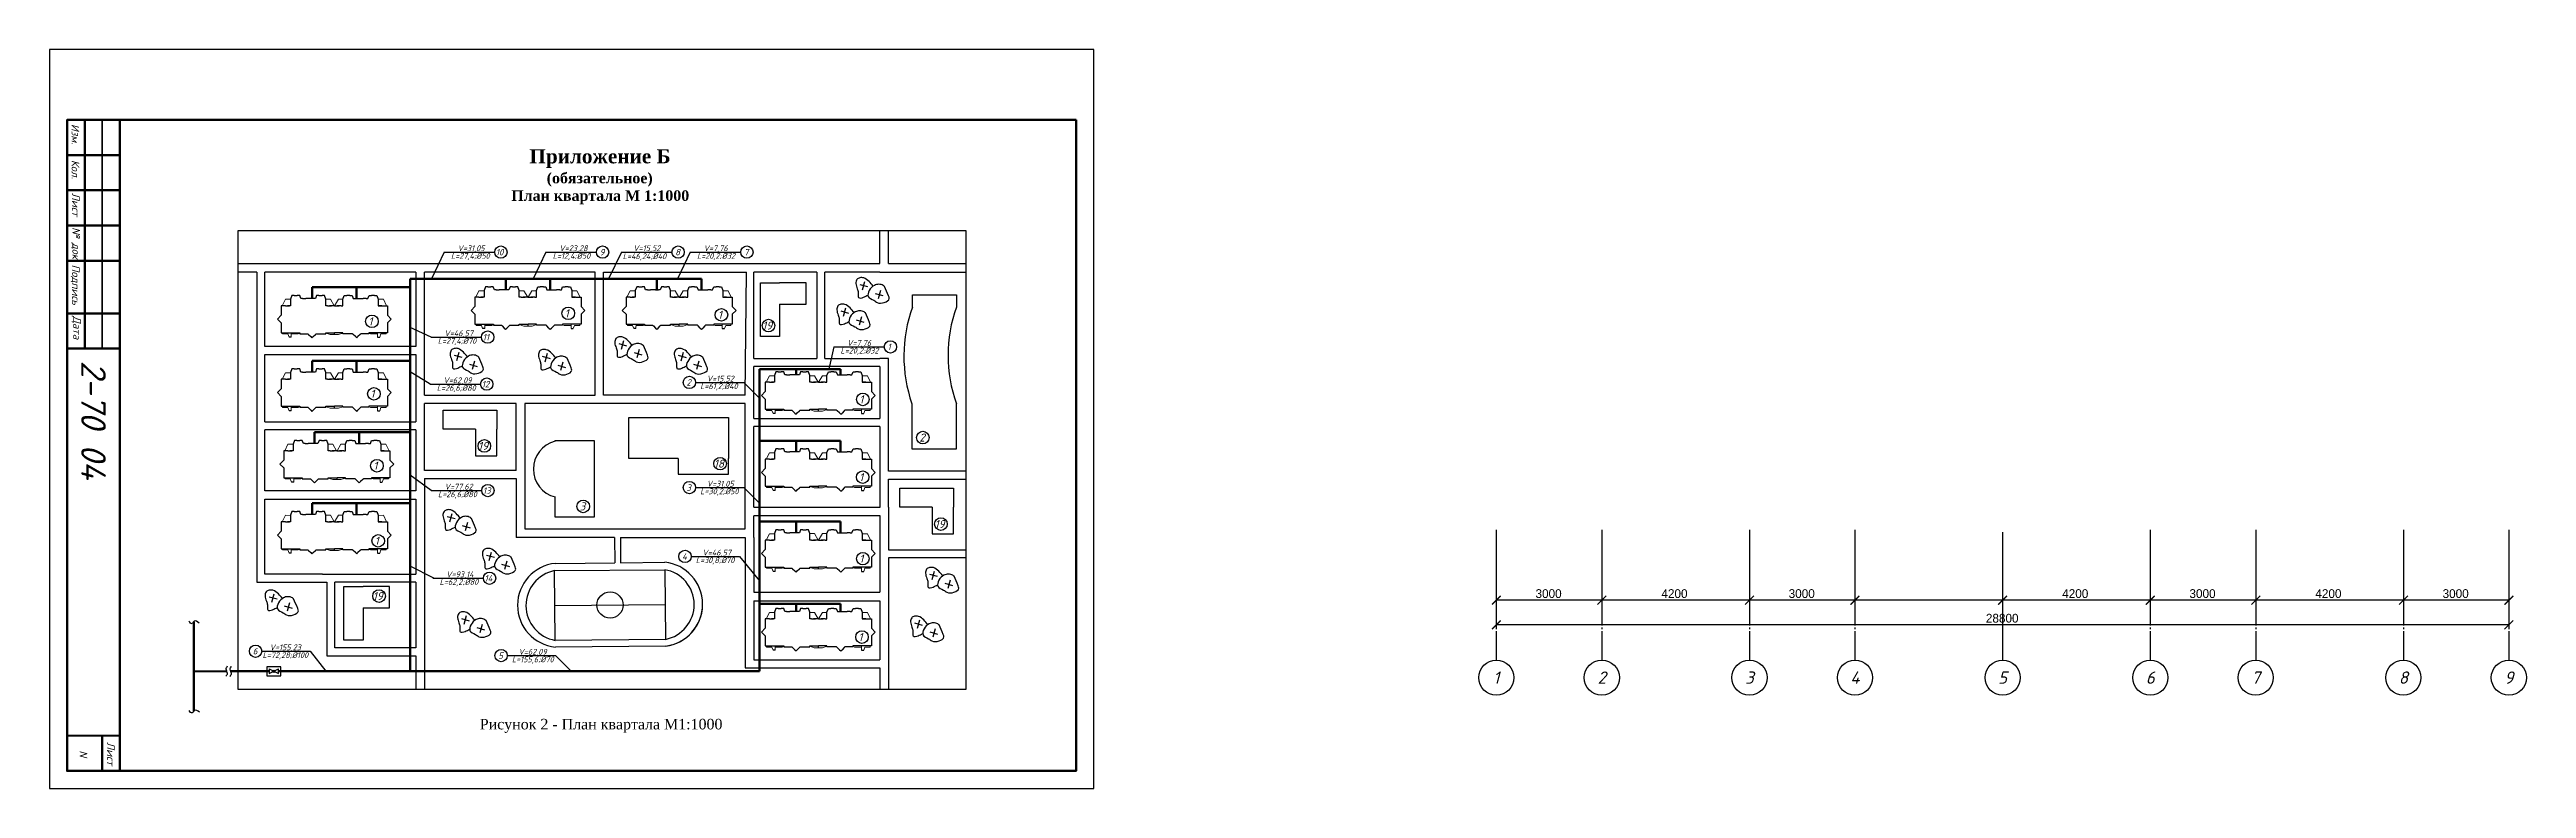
# Model space of a CAD drawing. Header units: millimetres. Extents: x -710977 to 10671, y -929782 to 89628.
# Drawn here: x 479 to 1184, y 4892 to 5102 of the extents above; entities that cross this region are included whole.
import ezdxf
from ezdxf.enums import TextEntityAlignment as Align

# ---------------------------------------------------------------- set-up
doc = ezdxf.new("R2010")
doc.units = ezdxf.units.MM
doc.header["$LTSCALE"] = 0.4
doc.linetypes.add('ГОСТ 2.303 5', pattern=[24, 20, -1.5, 1, -1.5])
for name, color, linetype, lineweight in [('2', 5, 'Continuous', 50), ('5', 7, 'Continuous', 25), ('A-FLOR', 192, 'Continuous', 9), ('A-WALL', 113, 'Continuous', 9), ('газ', 7, 'Continuous', 40)]:
    doc.layers.add(name, color=color, linetype=linetype, lineweight=lineweight)
for name, color, linetype in [('VPORTS', 7, 'Continuous'), ('А1', 7, 'Continuous'), ('кварталыИнфо', 7, 'Continuous'), ('оси', 255, 'Continuous'), ('план', 7, 'Continuous')]:
    doc.layers.add(name, color=color, linetype=linetype)
doc.styles.add('1111', font='times.ttf', dxfattribs={"height": 3.5})
doc.styles.add('ГОСТ 2.304', font='isocpeui.ttf')
doc.styles.add('Курсив', font='isocpeui.ttf')
doc.styles.add('размерный', font='isocpeui.ttf')
doc.styles.add('текстовый', font='isocpeui.ttf', dxfattribs={"height": 5})

msp = doc.modelspace()

# ---------------------------------------------------------------- texts
at = {"color": 0, "style": 'Курсив'}
msp.add_text('2-70 04', height=7, rotation=270, dxfattribs=at).set_placement((488.324, 5013.823))
for s, p in [('3000', (901.967, 4946.354)), ('4200', (937.771, 4946.354)), ('3000', (973.967, 4946.354)), ('4200', (1051.771, 4946.354)), ('3000', (1087.967, 4946.354)), ('4200', (1123.771, 4946.354)), ('3000', (1159.967, 4946.354)), ('28800', (1030.061, 4939.354))]:
    msp.add_text(s, height=2.5).set_placement(p)
at = {"layer": '5', "color": 0, "style": 'текстовый'}
for s, height, p in [('1', 2.286, (570.019, 5023.85)), ('1', 2.286, (625.851, 5026.132)), ('1', 2.286, (669.419, 5025.705)), ('19', 2.2855, (682.048, 5022.646)), ('1', 2.286, (570.58, 5003.251)), ('1', 2.286, (709.645, 5001.669)), ('19', 2.2855, (601.225, 4988.438)), ('2', 2.286, (726.714, 4990.822)), ('1', 2.286, (571.428, 4982.805)), ('18', 2.2855, (668.285, 4983.401)), ('1', 2.286, (709.604, 4979.57)), ('3', 2.286, (630.108, 4971.243)), ('19', 2.2855, (731.077, 4966.233)), ('1', 2.286, (571.801, 4961.465)), ('1', 2.286, (709.645, 4956.393)), ('19', 2.2855, (571.279, 4945.774)), ('1', 2.286, (709.393, 4934.116))]:
    msp.add_text(s, height=height, dxfattribs=at).set_placement(p)
at = {"layer": 'А1', "lineweight": 35, "char_height": 2.2, "attachment_point": 1, "rotation": 270, "style": 'размерный'}
for s, insert, width in [('{\\fISOCPEUR|b0|i1|c204|p34;Изм.}', (487.757, 5081.082), 5.41368), ('{\\fISOCPEUR|b0|i1|c204|p34;Кол.}', (487.789, 5070.849), 2.18127), ('{\\fISOCPEUR|b0|i1|c204|p34;Лист}', (487.887, 5061.495), 2.81003), ('{\\fISOCPEUR|b0|i1|c204|p34;№ док.}', (488.003, 5051.743), 12.60807), ('{\\fISOCPEUR|b0|i1|c204|p34;Подпись}', (487.901, 5041.123), 4.86489), ('{\\fISOCPEUR|b0|i1|c204|p34;Дата}', (488.273, 5026.534), 6.3271), ('{\\fISOCPEUR|b0|i1|c204|p34;Лист}', (497.853, 4905.398), 2.81003), ('N', (490.087, 4903.011), 2.81003)]:
    msp.add_mtext(s, dxfattribs=dict(at, insert=insert, width=width))
at = {"layer": 'газ', "color": 0, "lineweight": 25, "ltscale": 0.08, "style": 'Курсив'}
for s, height, p in [('L=27,4;%%C50', 1.65538, (593.497, 5042.774)), ('V=31,05', 1.6554, (595.382, 5044.937)), ('10', 1.8222, (606.266, 5043.741)), ('L=12,4;%%C50', 1.65538, (622.436, 5042.774)), ('V=23,28', 1.6554, (624.321, 5044.937)), ('9', 1.822, (635.814, 5043.754)), ('L=46,24;%%C40', 1.65538, (642.355, 5042.66)), ('V=15,52', 1.6554, (645.362, 5044.964)), ('8', 1.822, (657.275, 5043.754)), ('L=20,2;%%C32', 1.65538, (663.478, 5042.774)), ('V=7,76', 1.6554, (665.363, 5044.937)), ('7', 1.822, (676.856, 5043.754)), ('L=27,4;%%C70', 1.65538, (589.742, 5018.605)), ('V=46,57', 1.6554, (591.627, 5020.768)), ('11', 1.8222, (602.511, 5019.572)), ('L=20,2;%%C32', 1.65538, (704.282, 5015.84)), ('V=7,76', 1.6554, (706.167, 5018.003)), ('1', 1.822, (717.66, 5016.82)), ('V=15,52', 1.6554, (666.26, 5007.886)), ('L=26,6;%%C80', 1.65538, (589.476, 5005.242)), ('V=62,09', 1.6554, (591.361, 5007.405)), ('12', 1.8222, (602.245, 5006.209)), ('2', 1.822, (660.487, 5006.703)), ('L=61,2;%%C40', 1.65538, (664.376, 5005.723)), ('L=26,6;%%C80', 1.65538, (589.807, 4975.001)), ('V=77,62', 1.6554, (591.691, 4977.164)), ('13', 1.8222, (602.576, 4975.968)), ('3', 1.822, (660.487, 4976.83)), ('L=30,2;%%C50', 1.65538, (664.376, 4975.85)), ('V=31,05', 1.6554, (666.26, 4978.013)), ('V=46,57', 1.6554, (665.019, 4958.443)), ('V=93,14', 1.6554, (592.151, 4952.245)), ('14', 1.8222, (603.035, 4951.049)), ('4', 1.822, (659.246, 4957.26)), ('L=30,8;%%C70', 1.65538, (663.134, 4956.28)), ('L=62,2;%%C80', 1.65538, (590.266, 4950.082)), ('6', 1.822, (537.118, 4930.312)), ('V=155,23', 1.6554, (541.925, 4931.497)), ('V=62,09', 1.6554, (612.712, 4930.244)), ('L=72,28;%%C100', 1.65538, (539.916, 4929.289)), ('5', 1.822, (606.939, 4929.061)), ('L=155,6;%%C70', 1.65538, (610.828, 4928.081))]:
    msp.add_text(s, height=height, dxfattribs=at).set_placement(p)
at = {"layer": 'газ', "lineweight": 70, "ltscale": 0.08, "attachment_point": 1, "style": '1111'}
for s, heights, insert, char_height in [('\\pi98.78985;{\\fTimes New Roman|b1|i0|c204|p18;\\P\\pi116.48081;\\H0.8x;Приложение Б\\P\\pi121.40711;\\H0.75x;(обязательное)\\P\\pi111.33955;План квартала М 1:1000}', [43.152], (499.315, 5082.229), 5), ('\\pi102.37883;{\\fTimes New Roman|b0|i0|c204|p18;Рисунок }2 - {\\fTimes New Roman|b0|i0|c204|p18;План квартала М}1:1000', [5.126], (499.315, 4912.006), 3)]:
    msp.add_mtext_dynamic_manual_height_columns(s, width=271.99919, gutter_width=17.5, heights=heights, dxfattribs=dict(at, insert=insert, char_height=char_height))
at = {"layer": 'оси', "linetype": 'Continuous', "lineweight": 25, "style": 'ГОСТ 2.304'}
for s, p in [('1', (890.826, 4923.729)), ('2', (920.826, 4923.729)), ('3', (962.826, 4923.729)), ('4', (992.826, 4923.729)), ('5', (1034.826, 4923.729)), ('6', (1076.826, 4923.729)), ('7', (1106.826, 4923.729)), ('8', (1148.826, 4923.729)), ('9', (1178.826, 4923.729))]:
    msp.add_text(s, height=3.5, dxfattribs=at).set_placement(p, align=Align.MIDDLE_CENTER)

# ---------------------------------------------------------------- hatches: boundary and pattern name
h = msp.add_hatch(color=0)
edge = h.paths.add_edge_path()
edge.add_arc((543.086, 4925.512), 0.331, 0, 360)

# ---------------------------------------------------------------- linework, layer by layer
at = {"lineweight": 50}
for p, q in [((489.315, 5082.229), (489.315, 5017.229)), ((499.315, 4897.229), (499.315, 5082.229)), ((499.315, 5072.229), (484.315, 5072.229)), ((499.315, 5062.229), (484.315, 5062.229)), ((499.315, 5052.229), (484.315, 5052.229)), ((499.315, 5042.229), (484.315, 5042.229)), ((499.315, 5027.229), (484.315, 5027.229)), ((499.315, 4907.214), (484.315, 4907.259)), ((494.315, 4897.229), (494.315, 4907.229))]:
    msp.add_line(p, q, dxfattribs=at)
for p, q in [((494.315, 5017.229), (494.315, 5082.229)), ((494.315, 5082.229), (494.315, 5075.229)), ((494.315, 5075.229), (494.315, 5065.229)), ((494.315, 5065.229), (494.315, 5042.229)), ((494.315, 5042.229), (494.315, 5027.229)), ((583.511, 5038.984), (583.511, 5017.816)), ((494.315, 5027.229), (494.315, 5017.229)), ((583.511, 5015.53), (583.511, 4996.45)), ((583.511, 4994.164), (583.511, 4976.776)), ((583.511, 4974.49), (583.511, 4953.119)), ((585.949, 4980.309), (585.949, 4920.307)), ((583.511, 4950.834), (583.511, 4932.206)), ((583.511, 4929.92), (583.511, 4920.307))]:
    msp.add_line(p, q)
at = {"linetype": 'ByBlock'}
for p, q in [((532.967, 5050.768), (739.971, 5050.768)), ((532.967, 4920.307), (532.967, 5050.768)), ((739.971, 5050.768), (739.971, 4920.307)), ((739.971, 4920.307), (532.967, 4920.307))]:
    msp.add_line(p, q, dxfattribs=at)
at = {"color": 7, "lineweight": 25}
for p, q in [((548.904, 5032.357), (549.781, 5032.357)), ((551.294, 5031.479), (552.172, 5031.479)), ((555.936, 5032.357), (556.814, 5032.357)), ((564.717, 5032.357), (563.839, 5032.357)), ((569.359, 5031.479), (568.481, 5031.479)), ((571.75, 5032.357), (570.872, 5032.357)), ((603.96, 5034.791), (604.838, 5034.791)), ((606.35, 5033.914), (607.228, 5033.914)), ((610.993, 5034.791), (611.87, 5034.791)), ((619.773, 5034.791), (618.896, 5034.791)), ((624.415, 5033.914), (623.538, 5033.914)), ((626.806, 5034.791), (625.928, 5034.791)), ((646.974, 5034.791), (647.851, 5034.791)), ((649.364, 5033.914), (650.242, 5033.914)), ((654.006, 5034.791), (654.884, 5034.791)), ((662.787, 5034.791), (661.909, 5034.791)), ((667.429, 5033.914), (666.552, 5033.914)), ((669.82, 5034.791), (668.942, 5034.791)), ((606.433, 5023.894), (607.311, 5023.894)), ((608.041, 5023.701), (608.661, 5023.08)), ((609.392, 5023.093), (610.013, 5023.714)), ((610.885, 5023.894), (611.763, 5023.894)), ((619.881, 5023.894), (619.003, 5023.894)), ((621.374, 5023.093), (620.753, 5023.714)), ((622.725, 5023.701), (622.105, 5023.08)), ((624.333, 5023.894), (623.455, 5023.894)), ((649.447, 5023.894), (650.325, 5023.894)), ((651.054, 5023.701), (651.675, 5023.08)), ((652.406, 5023.093), (653.026, 5023.714)), ((653.899, 5023.894), (654.776, 5023.894)), ((662.895, 5023.894), (662.017, 5023.894)), ((664.388, 5023.093), (663.767, 5023.714)), ((665.739, 5023.701), (665.118, 5023.08)), ((667.346, 5023.894), (666.469, 5023.894)), ((551.377, 5021.459), (552.255, 5021.459)), ((552.984, 5021.266), (553.605, 5020.645)), ((554.336, 5020.659), (554.956, 5021.279)), ((555.829, 5021.459), (556.706, 5021.459)), ((564.825, 5021.459), (563.947, 5021.459)), ((566.318, 5020.659), (565.697, 5021.279)), ((567.669, 5021.266), (567.048, 5020.645)), ((569.276, 5021.459), (568.399, 5021.459)), ((548.904, 5011.453), (549.781, 5011.453)), ((551.294, 5010.575), (552.172, 5010.575)), ((555.936, 5011.453), (556.814, 5011.453)), ((564.717, 5011.453), (563.839, 5011.453)), ((569.359, 5010.575), (568.481, 5010.575)), ((571.75, 5011.453), (570.872, 5011.453)), ((686.572, 5010.637), (687.45, 5010.637)), ((688.963, 5009.76), (689.841, 5009.76)), ((693.605, 5010.637), (694.483, 5010.637)), ((702.386, 5010.637), (701.508, 5010.637)), ((707.028, 5009.76), (706.15, 5009.76)), ((709.418, 5010.637), (708.541, 5010.637)), ((551.377, 5000.555), (552.255, 5000.555)), ((552.984, 5000.362), (553.605, 4999.741)), ((554.336, 4999.754), (554.956, 5000.375)), ((555.829, 5000.555), (556.706, 5000.555)), ((564.825, 5000.555), (563.947, 5000.555)), ((566.318, 4999.754), (565.697, 5000.375)), ((567.669, 5000.362), (567.048, 4999.741)), ((569.276, 5000.555), (568.399, 5000.555)), ((689.046, 4999.74), (689.923, 4999.74)), ((690.653, 4999.547), (691.274, 4998.926)), ((692.005, 4998.939), (692.625, 4999.56)), ((693.497, 4999.74), (694.375, 4999.74)), ((702.493, 4999.74), (701.616, 4999.74)), ((703.986, 4998.939), (703.366, 4999.56)), ((705.338, 4999.547), (704.717, 4998.926)), ((706.945, 4999.74), (706.067, 4999.74)), ((549.619, 4991.145), (550.497, 4991.145)), ((552.01, 4990.268), (552.888, 4990.268)), ((556.652, 4991.145), (557.53, 4991.145)), ((565.433, 4991.145), (564.555, 4991.145)), ((570.075, 4990.268), (569.197, 4990.268)), ((572.465, 4991.145), (571.588, 4991.145)), ((686.572, 4988.754), (687.45, 4988.754)), ((693.605, 4988.754), (694.483, 4988.754)), ((702.386, 4988.754), (701.508, 4988.754)), ((709.418, 4988.754), (708.541, 4988.754)), ((688.963, 4987.877), (689.841, 4987.877)), ((707.028, 4987.877), (706.15, 4987.877)), ((552.093, 4980.248), (552.97, 4980.248)), ((553.7, 4980.054), (554.321, 4979.434)), ((555.051, 4979.447), (555.672, 4980.068)), ((556.544, 4980.248), (557.422, 4980.248)), ((565.54, 4980.248), (564.663, 4980.248)), ((567.033, 4979.447), (566.413, 4980.068)), ((568.385, 4980.054), (567.764, 4979.434)), ((569.992, 4980.248), (569.114, 4980.248)), ((689.046, 4977.857), (689.923, 4977.857)), ((690.653, 4977.664), (691.274, 4977.043)), ((692.005, 4977.056), (692.625, 4977.677)), ((693.497, 4977.857), (694.375, 4977.857)), ((702.493, 4977.857), (701.616, 4977.857)), ((703.986, 4977.056), (703.366, 4977.677)), ((705.338, 4977.664), (704.717, 4977.043)), ((706.945, 4977.857), (706.067, 4977.857)), ((548.904, 4970.956), (549.781, 4970.956)), ((551.294, 4970.078), (552.172, 4970.078)), ((555.936, 4970.956), (556.814, 4970.956)), ((564.717, 4970.956), (563.839, 4970.956)), ((569.359, 4970.078), (568.481, 4970.078)), ((571.75, 4970.956), (570.872, 4970.956)), ((551.377, 4960.058), (552.255, 4960.058)), ((552.984, 4959.865), (553.605, 4959.244)), ((554.336, 4959.257), (554.956, 4959.878)), ((555.829, 4960.058), (556.706, 4960.058)), ((564.825, 4960.058), (563.947, 4960.058)), ((566.318, 4959.257), (565.697, 4959.878)), ((567.669, 4959.865), (567.048, 4959.244)), ((569.276, 4960.058), (568.399, 4960.058)), ((686.572, 4965.741), (687.45, 4965.741)), ((688.963, 4964.863), (689.841, 4964.863)), ((693.605, 4965.741), (694.483, 4965.741)), ((702.386, 4965.741), (701.508, 4965.741)), ((707.028, 4964.863), (706.15, 4964.863)), ((709.418, 4965.741), (708.541, 4965.741)), ((689.046, 4954.843), (689.923, 4954.843)), ((690.653, 4954.65), (691.274, 4954.029)), ((692.005, 4954.043), (692.625, 4954.663)), ((693.497, 4954.843), (694.375, 4954.843)), ((702.493, 4954.843), (701.616, 4954.843)), ((703.986, 4954.043), (703.366, 4954.663)), ((705.338, 4954.65), (704.717, 4954.029)), ((706.945, 4954.843), (706.067, 4954.843)), ((686.572, 4943.365), (687.45, 4943.365)), ((688.963, 4942.488), (689.841, 4942.488)), ((693.605, 4943.365), (694.483, 4943.365)), ((702.386, 4943.365), (701.508, 4943.365)), ((707.028, 4942.488), (706.15, 4942.488)), ((709.418, 4943.365), (708.541, 4943.365)), ((689.046, 4932.468), (689.923, 4932.468)), ((690.653, 4932.274), (691.274, 4931.654)), ((692.005, 4931.667), (692.625, 4932.288)), ((693.497, 4932.468), (694.375, 4932.468)), ((702.493, 4932.468), (701.616, 4932.468)), ((703.986, 4931.667), (703.366, 4932.288)), ((705.338, 4932.274), (704.717, 4931.654)), ((706.945, 4932.468), (706.067, 4932.468))]:
    msp.add_line(p, q, dxfattribs=at)
at = {"color": 0, "lineweight": 50}
msp.add_line((499.315, 5017.229), (484.315, 5017.229), dxfattribs=at)
at = {"lineweight": 25}
for p, q in [((890.826, 4965.104), (890.826, 4937.479)), ((890.826, 4965.104), (890.826, 4944.479)), ((920.826, 4965.104), (920.826, 4944.479)), ((920.826, 4965.104), (920.826, 4944.479)), ((962.826, 4965.104), (962.826, 4944.479)), ((962.826, 4965.104), (962.826, 4944.479)), ((992.826, 4965.104), (992.826, 4944.479)), ((992.826, 4965.104), (992.826, 4944.479)), ((1034.826, 4965.104), (1034.826, 4933.729)), ((1076.826, 4965.104), (1076.826, 4944.479)), ((1076.826, 4965.104), (1076.826, 4944.479)), ((1106.826, 4965.104), (1106.826, 4944.479)), ((1106.826, 4965.104), (1106.826, 4944.479)), ((1148.826, 4965.104), (1148.826, 4944.479)), ((1148.826, 4965.104), (1148.826, 4944.479)), ((1178.826, 4965.104), (1178.826, 4937.479)), ((1178.826, 4965.104), (1178.826, 4944.479)), ((920.826, 4945.729), (890.826, 4945.729)), ((962.826, 4945.729), (920.826, 4945.729)), ((992.826, 4945.729), (962.826, 4945.729)), ((1034.826, 4945.729), (992.826, 4945.729)), ((1076.826, 4945.729), (1034.826, 4945.729)), ((1106.826, 4945.729), (1076.826, 4945.729)), ((1148.826, 4945.729), (1106.826, 4945.729)), ((1178.826, 4945.729), (1148.826, 4945.729)), ((1178.826, 4938.729), (890.826, 4938.729))]:
    msp.add_line(p, q, dxfattribs=at)
at = {"color": 0}
for p, q in [((541.099, 4926.836), (541.099, 4924.187)), ((545.072, 4926.836), (541.099, 4926.836)), ((541.761, 4926.174), (544.41, 4924.85)), ((541.761, 4924.85), (544.41, 4926.174)), ((541.761, 4926.174), (541.761, 4924.85)), ((543.086, 4925.512), (543.086, 4925.843)), ((543.086, 4925.512), (543.086, 4925.181)), ((544.41, 4924.85), (544.41, 4926.174)), ((545.072, 4924.187), (545.072, 4926.836)), ((541.099, 4924.187), (545.072, 4924.187))]:
    msp.add_line(p, q, dxfattribs=at)
at = {"color": 0, "lineweight": 50}
msp.add_lwpolyline([(771.315, 5082.229), (771.315, 4897.229), (484.315, 4897.229), (484.315, 5082.229)], close=True, dxfattribs=at)
at = {"color": 0, "linetype": 'ByBlock', "const_width": 0.375}
for points in [[(892.076, 4946.979), (889.576, 4944.479)], [(919.576, 4944.479), (922.076, 4946.979)], [(922.076, 4946.979), (919.576, 4944.479)], [(961.576, 4944.479), (964.076, 4946.979)], [(964.076, 4946.979), (961.576, 4944.479)], [(991.576, 4944.479), (994.076, 4946.979)], [(994.076, 4946.979), (991.576, 4944.479)], [(1033.576, 4944.479), (1036.076, 4946.979)], [(1036.076, 4946.979), (1033.576, 4944.479)], [(1075.576, 4944.479), (1078.076, 4946.979)], [(1078.076, 4946.979), (1075.576, 4944.479)], [(1105.576, 4944.479), (1108.076, 4946.979)], [(1108.076, 4946.979), (1105.576, 4944.479)], [(1147.576, 4944.479), (1150.076, 4946.979)], [(1150.076, 4946.979), (1147.576, 4944.479)], [(1177.576, 4944.479), (1180.076, 4946.979)], [(892.076, 4939.979), (889.576, 4937.479)], [(1177.576, 4937.479), (1180.076, 4939.979)]]:
    msp.add_lwpolyline(points, dxfattribs=at)
at = {"color": 0, "ltscale": 0.5}
for centre in [(571.019, 5024.982), (626.852, 5027.265), (670.419, 5026.837), (683.812, 5023.779), (571.58, 5004.384), (710.645, 5002.802), (602.989, 4989.571), (727.714, 4991.955), (572.428, 4983.938), (670.048, 4984.534), (710.604, 4980.703), (631.109, 4972.376), (732.841, 4967.366), (572.801, 4962.598), (710.645, 4957.526), (573.043, 4946.907), (710.394, 4935.248)]:
    msp.add_circle(centre, 1.788, dxfattribs=at)
at = {"color": 0}
msp.add_circle((543.086, 4925.512), 0.331, dxfattribs=at)
at = {"layer": '2', "color": 0}
for p, q in [((554, 5031.479), (554, 5034.671)), ((554, 5034.671), (581.932, 5034.671)), ((566.653, 5031.479), (566.653, 5034.671)), ((581.932, 4925.512), (581.932, 5037.106)), ((581.932, 5037.106), (664.742, 5037.106)), ((609.057, 5033.914), (609.057, 5037.106)), ((621.709, 5033.914), (621.709, 5037.106)), ((652.07, 5033.914), (652.07, 5037.106)), ((664.742, 5037.106), (664.742, 5033.914)), ((554, 5010.575), (554, 5013.767)), ((554, 5013.767), (581.932, 5013.767)), ((566.653, 5010.575), (566.653, 5013.767)), ((681.267, 4925.512), (681.267, 5011.414)), ((681.267, 5011.414), (704.322, 5011.414)), ((691.669, 5009.76), (691.669, 5011.414)), ((704.322, 5009.76), (704.322, 5011.414)), ((554.716, 4990.268), (554.716, 4993.46)), ((554.716, 4993.46), (581.932, 4993.46)), ((567.369, 4990.268), (567.369, 4993.46)), ((704.322, 4991.069), (681.267, 4991.069)), ((691.669, 4987.877), (691.669, 4991.069)), ((704.322, 4987.877), (704.322, 4991.069)), ((554, 4970.078), (554, 4973.27)), ((554, 4973.27), (581.932, 4973.27)), ((566.653, 4970.078), (566.653, 4973.27)), ((704.322, 4968.055), (681.267, 4968.055)), ((691.669, 4964.863), (691.669, 4968.055)), ((704.322, 4964.863), (704.322, 4968.055)), ((520.354, 4925.512), (520.354, 4939.624)), ((520.354, 4939.624), (520.354, 4914.215)), ((704.322, 4944.663), (681.267, 4944.663)), ((691.669, 4942.488), (691.669, 4944.663)), ((704.322, 4942.488), (704.322, 4944.663)), ((529.761, 4925.506), (520.354, 4925.545)), ((530.879, 4925.512), (541.761, 4925.512)), ((544.41, 4925.512), (581.932, 4925.512)), ((581.932, 4925.512), (681.267, 4925.512))]:
    msp.add_line(p, q, dxfattribs=at)
at = {"layer": '5'}
for p, q in [((622.981, 4954.125), (654.333, 4954.405)), ((623.157, 4934.32), (622.981, 4954.125)), ((623.214, 4956.185), (640.067, 4956.362)), ((641.751, 4956.379), (654.311, 4956.511)), ((654.333, 4954.405), (654.509, 4934.6)), ((623.069, 4944.223), (654.421, 4944.502)), ((654.509, 4934.6), (623.157, 4934.32)), ((654.522, 4932.689), (623.183, 4932.409))]:
    msp.add_line(p, q, dxfattribs=at)
msp.add_circle((638.745, 4944.362), 3.726, dxfattribs=at)
for centre, radius, start, end in [((624.368, 4944.295), 11.945, 95.543815, 264.310039), ((624.887, 4944.239), 10.068, 100.911623, 260.110727), ((653.086, 4944.588), 11.986, 276.883533, 84.133333), ((652.603, 4944.486), 10.068, 280.911623, 80.110727), ((653.086, 4944.588), 11.986, 276.883533, 11.512078)]:
    msp.add_arc(centre, radius, start, end, dxfattribs=at)
at = {"layer": '5', "color": 0}
for points in [[(521.902, 4939.236), (520.474, 4939.735), (519.836, 4939.055), (518.963, 4939.733)], [(529.448, 4924.099), (529.935, 4924.934), (529.546, 4926.127), (529.945, 4927.038)], [(530.587, 4924.061), (531.074, 4924.896), (530.684, 4926.089), (531.084, 4927)], [(521.938, 4913.868), (520.509, 4914.366), (519.872, 4913.687), (518.999, 4914.365)]]:
    msp.add_spline(points, degree=3, dxfattribs=at)
at = {"layer": 'A-FLOR', "color": 0}
for p, q in [((546.392, 5031.252), (545.487, 5029.431)), ((547.857, 5031.245), (546.392, 5031.252)), ((559.193, 5031.26), (557.877, 5031.26)), ((560.254, 5029.431), (559.193, 5031.26)), ((560.4, 5029.431), (561.46, 5031.26)), ((561.46, 5031.26), (562.777, 5031.26)), ((572.797, 5031.245), (574.261, 5031.252)), ((574.261, 5031.252), (575.166, 5029.431)), ((601.448, 5033.687), (600.543, 5031.866)), ((602.913, 5033.68), (601.448, 5033.687)), ((614.249, 5033.694), (612.933, 5033.694)), ((615.31, 5031.866), (614.249, 5033.694)), ((615.456, 5031.866), (616.517, 5033.694)), ((616.517, 5033.694), (617.833, 5033.694)), ((627.853, 5033.68), (629.317, 5033.687)), ((629.317, 5033.687), (630.223, 5031.866)), ((644.462, 5033.687), (643.557, 5031.866)), ((645.927, 5033.68), (644.462, 5033.687)), ((657.263, 5033.694), (655.947, 5033.694)), ((658.324, 5031.866), (657.263, 5033.694)), ((658.47, 5031.866), (659.53, 5033.694)), ((659.53, 5033.694), (660.847, 5033.694)), ((670.867, 5033.68), (672.331, 5033.687)), ((672.331, 5033.687), (673.236, 5031.866)), ((600.664, 5024.187), (600.664, 5023.839)), ((600.664, 5023.839), (602.139, 5023.839)), ((602.139, 5023.839), (602.487, 5022.906)), ((603.107, 5022.906), (603.111, 5024.187)), ((603.11, 5023.835), (605.104, 5023.839)), ((605.104, 5023.839), (605.546, 5024.003)), ((612.933, 5024.059), (614.215, 5023.656)), ((614.215, 5023.656), (615.338, 5023.656)), ((616.55, 5023.656), (615.428, 5023.656)), ((617.833, 5024.059), (616.55, 5023.656)), ((625.662, 5023.839), (625.22, 5024.003)), ((627.656, 5023.835), (625.662, 5023.839)), ((627.659, 5022.906), (627.655, 5024.187)), ((628.627, 5023.839), (628.279, 5022.906)), ((630.102, 5023.839), (628.627, 5023.839)), ((630.102, 5024.187), (630.102, 5023.839)), ((643.678, 5024.187), (643.678, 5023.839)), ((643.678, 5023.839), (645.153, 5023.839)), ((645.153, 5023.839), (645.5, 5022.906)), ((646.121, 5022.906), (646.125, 5024.187)), ((646.124, 5023.835), (648.118, 5023.839)), ((648.118, 5023.839), (648.56, 5024.003)), ((655.947, 5024.059), (657.229, 5023.656)), ((657.229, 5023.656), (658.351, 5023.656)), ((659.564, 5023.656), (658.442, 5023.656)), ((660.847, 5024.059), (659.564, 5023.656)), ((668.676, 5023.839), (668.234, 5024.003)), ((670.67, 5023.835), (668.676, 5023.839)), ((670.672, 5022.906), (670.669, 5024.187)), ((671.64, 5023.839), (671.293, 5022.906)), ((673.116, 5023.839), (671.64, 5023.839)), ((673.116, 5024.187), (673.116, 5023.839)), ((545.607, 5021.752), (545.607, 5021.404)), ((545.607, 5021.404), (547.083, 5021.404)), ((547.083, 5021.404), (547.43, 5020.472)), ((548.051, 5020.472), (548.055, 5021.752)), ((548.054, 5021.4), (550.048, 5021.404)), ((550.048, 5021.404), (550.49, 5021.569)), ((557.877, 5021.624), (559.159, 5021.221)), ((559.159, 5021.221), (560.281, 5021.221)), ((561.494, 5021.221), (560.372, 5021.221)), ((562.777, 5021.624), (561.494, 5021.221)), ((570.606, 5021.404), (570.164, 5021.569)), ((572.6, 5021.4), (570.606, 5021.404)), ((572.602, 5020.472), (572.599, 5021.752)), ((573.57, 5021.404), (573.223, 5020.472)), ((575.046, 5021.404), (573.57, 5021.404)), ((575.046, 5021.752), (575.046, 5021.404)), ((546.392, 5010.348), (545.487, 5008.527)), ((547.857, 5010.341), (546.392, 5010.348)), ((559.193, 5010.356), (557.877, 5010.356)), ((560.254, 5008.527), (559.193, 5010.356)), ((560.4, 5008.527), (561.46, 5010.356)), ((561.46, 5010.356), (562.777, 5010.356)), ((572.797, 5010.341), (574.261, 5010.348)), ((574.261, 5010.348), (575.166, 5008.527)), ((684.061, 5009.533), (683.156, 5007.712)), ((685.525, 5009.526), (684.061, 5009.533)), ((696.862, 5009.54), (695.545, 5009.54)), ((697.922, 5007.712), (696.862, 5009.54)), ((698.068, 5007.712), (699.129, 5009.54)), ((699.129, 5009.54), (700.445, 5009.54)), ((710.465, 5009.526), (711.93, 5009.533)), ((711.93, 5009.533), (712.835, 5007.712)), ((545.607, 5000.848), (545.607, 5000.5)), ((545.607, 5000.5), (547.083, 5000.5)), ((547.083, 5000.5), (547.43, 4999.567)), ((548.051, 4999.567), (548.055, 5000.848)), ((548.054, 5000.496), (550.048, 5000.5)), ((550.048, 5000.5), (550.49, 5000.665)), ((557.877, 5000.72), (559.159, 5000.317)), ((559.159, 5000.317), (560.281, 5000.317)), ((561.494, 5000.317), (560.372, 5000.317)), ((562.777, 5000.72), (561.494, 5000.317)), ((570.606, 5000.5), (570.164, 5000.665)), ((572.6, 5000.496), (570.606, 5000.5)), ((572.602, 4999.567), (572.599, 5000.848)), ((573.57, 5000.5), (573.223, 4999.567)), ((575.046, 5000.5), (573.57, 5000.5)), ((575.046, 5000.848), (575.046, 5000.5)), ((683.276, 5000.033), (683.276, 4999.685)), ((683.276, 4999.685), (684.752, 4999.685)), ((684.752, 4999.685), (685.099, 4998.752)), ((685.72, 4998.752), (685.723, 5000.033)), ((685.722, 4999.681), (687.716, 4999.685)), ((687.716, 4999.685), (688.158, 4999.85)), ((695.545, 4999.905), (696.828, 4999.502)), ((696.828, 4999.502), (697.95, 4999.502)), ((699.163, 4999.502), (698.041, 4999.502)), ((700.445, 4999.905), (699.163, 4999.502)), ((708.274, 4999.685), (707.832, 4999.85)), ((710.268, 4999.681), (708.274, 4999.685)), ((710.271, 4998.752), (710.267, 5000.033)), ((711.239, 4999.685), (710.892, 4998.752)), ((712.715, 4999.685), (711.239, 4999.685)), ((712.715, 5000.033), (712.715, 4999.685)), ((547.108, 4990.041), (546.203, 4988.22)), ((548.572, 4990.034), (547.108, 4990.041)), ((559.909, 4990.048), (558.592, 4990.048)), ((560.969, 4988.22), (559.909, 4990.048)), ((561.115, 4988.22), (562.176, 4990.048)), ((562.176, 4990.048), (563.492, 4990.048)), ((573.512, 4990.034), (574.977, 4990.041)), ((574.977, 4990.041), (575.882, 4988.22)), ((684.061, 4987.65), (683.156, 4985.829)), ((685.525, 4987.643), (684.061, 4987.65)), ((696.862, 4987.657), (695.545, 4987.657)), ((697.922, 4985.829), (696.862, 4987.657)), ((698.068, 4985.829), (699.129, 4987.657)), ((699.129, 4987.657), (700.445, 4987.657)), ((710.465, 4987.643), (711.93, 4987.65)), ((711.93, 4987.65), (712.835, 4985.829)), ((546.323, 4980.54), (546.323, 4980.193)), ((546.323, 4980.193), (547.799, 4980.193)), ((547.799, 4980.193), (548.146, 4979.26)), ((548.767, 4979.26), (548.77, 4980.54)), ((548.769, 4980.189), (550.763, 4980.193)), ((550.763, 4980.193), (551.205, 4980.357)), ((558.592, 4980.413), (559.875, 4980.01)), ((559.875, 4980.01), (560.997, 4980.01)), ((562.21, 4980.01), (561.088, 4980.01)), ((563.492, 4980.413), (562.21, 4980.01)), ((571.321, 4980.193), (570.879, 4980.357)), ((573.315, 4980.189), (571.321, 4980.193)), ((573.318, 4979.26), (573.314, 4980.54)), ((574.286, 4980.193), (573.939, 4979.26)), ((575.762, 4980.193), (574.286, 4980.193)), ((575.762, 4980.54), (575.762, 4980.193)), ((683.276, 4978.15), (683.276, 4977.802)), ((683.276, 4977.802), (684.752, 4977.802)), ((684.752, 4977.802), (685.099, 4976.869)), ((685.72, 4976.869), (685.723, 4978.15)), ((685.722, 4977.798), (687.716, 4977.802)), ((687.716, 4977.802), (688.158, 4977.967)), ((695.545, 4978.022), (696.828, 4977.619)), ((696.828, 4977.619), (697.95, 4977.619)), ((699.163, 4977.619), (698.041, 4977.619)), ((700.445, 4978.022), (699.163, 4977.619)), ((708.274, 4977.802), (707.832, 4977.967)), ((710.268, 4977.798), (708.274, 4977.802)), ((710.271, 4976.869), (710.267, 4978.15)), ((711.239, 4977.802), (710.892, 4976.869)), ((712.715, 4977.802), (711.239, 4977.802)), ((712.715, 4978.15), (712.715, 4977.802)), ((546.392, 4969.851), (545.487, 4968.03)), ((547.857, 4969.844), (546.392, 4969.851)), ((559.193, 4969.859), (557.877, 4969.859)), ((560.254, 4968.03), (559.193, 4969.859)), ((560.4, 4968.03), (561.46, 4969.859)), ((561.46, 4969.859), (562.777, 4969.859)), ((572.797, 4969.844), (574.261, 4969.851)), ((574.261, 4969.851), (575.166, 4968.03)), ((545.607, 4960.351), (545.607, 4960.003)), ((545.607, 4960.003), (547.083, 4960.003)), ((547.083, 4960.003), (547.43, 4959.07)), ((548.051, 4959.07), (548.055, 4960.351)), ((548.054, 4959.999), (550.048, 4960.003)), ((550.048, 4960.003), (550.49, 4960.168)), ((557.877, 4960.223), (559.159, 4959.82)), ((559.159, 4959.82), (560.281, 4959.82)), ((561.494, 4959.82), (560.372, 4959.82)), ((562.777, 4960.223), (561.494, 4959.82)), ((570.606, 4960.003), (570.164, 4960.168)), ((572.6, 4959.999), (570.606, 4960.003)), ((572.602, 4959.07), (572.599, 4960.351)), ((573.57, 4960.003), (573.223, 4959.07)), ((575.046, 4960.003), (573.57, 4960.003)), ((575.046, 4960.351), (575.046, 4960.003)), ((684.061, 4964.636), (683.156, 4962.815)), ((685.525, 4964.63), (684.061, 4964.636)), ((696.862, 4964.644), (695.545, 4964.644)), ((697.922, 4962.815), (696.862, 4964.644)), ((698.068, 4962.815), (699.129, 4964.644)), ((699.129, 4964.644), (700.445, 4964.644)), ((710.465, 4964.63), (711.93, 4964.636)), ((711.93, 4964.636), (712.835, 4962.815)), ((683.276, 4955.136), (683.276, 4954.788)), ((683.276, 4954.788), (684.752, 4954.788)), ((684.752, 4954.788), (685.099, 4953.856)), ((685.72, 4953.856), (685.723, 4955.136)), ((685.722, 4954.785), (687.716, 4954.788)), ((687.716, 4954.788), (688.158, 4954.953)), ((695.545, 4955.008), (696.828, 4954.605)), ((696.828, 4954.605), (697.95, 4954.605)), ((699.163, 4954.605), (698.041, 4954.605)), ((700.445, 4955.008), (699.163, 4954.605)), ((708.274, 4954.788), (707.832, 4954.953)), ((710.268, 4954.785), (708.274, 4954.788)), ((710.271, 4953.856), (710.267, 4955.136)), ((711.239, 4954.788), (710.892, 4953.856)), ((712.715, 4954.788), (711.239, 4954.788)), ((712.715, 4955.136), (712.715, 4954.788)), ((684.061, 4942.261), (683.156, 4940.44)), ((685.525, 4942.254), (684.061, 4942.261)), ((696.862, 4942.268), (695.545, 4942.268)), ((697.922, 4940.44), (696.862, 4942.268)), ((698.068, 4940.44), (699.129, 4942.268)), ((699.129, 4942.268), (700.445, 4942.268)), ((710.465, 4942.254), (711.93, 4942.261)), ((711.93, 4942.261), (712.835, 4940.44)), ((683.276, 4932.76), (683.276, 4932.413)), ((683.276, 4932.413), (684.752, 4932.413)), ((684.752, 4932.413), (685.099, 4931.48)), ((685.72, 4931.48), (685.723, 4932.76)), ((685.722, 4932.409), (687.716, 4932.413)), ((687.716, 4932.413), (688.158, 4932.577)), ((695.545, 4932.633), (696.828, 4932.23)), ((696.828, 4932.23), (697.95, 4932.23)), ((699.163, 4932.23), (698.041, 4932.23)), ((700.445, 4932.633), (699.163, 4932.23)), ((708.274, 4932.413), (707.832, 4932.577)), ((710.268, 4932.409), (708.274, 4932.413)), ((710.271, 4931.48), (710.267, 4932.76)), ((711.239, 4932.413), (710.892, 4931.48)), ((712.715, 4932.413), (711.239, 4932.413)), ((712.715, 4932.76), (712.715, 4932.413))]:
    msp.add_line(p, q, dxfattribs=at)
at = {"layer": 'A-WALL', "lineweight": 25}
for p, q in [((548.242, 5032.357), (547.857, 5031.329)), ((547.857, 5031.329), (547.857, 5029.431)), ((548.904, 5032.357), (548.242, 5032.357)), ((550.47, 5032.357), (549.781, 5032.357)), ((550.799, 5031.479), (550.47, 5032.357)), ((551.294, 5031.479), (550.799, 5031.479)), ((553.561, 5031.479), (552.172, 5031.479)), ((554.934, 5031.479), (554.439, 5031.479)), ((555.263, 5032.357), (554.934, 5031.479)), ((555.936, 5032.357), (555.263, 5032.357)), ((557.491, 5032.357), (556.814, 5032.357)), ((557.877, 5031.329), (557.491, 5032.357)), ((557.877, 5029.431), (557.877, 5031.329)), ((562.777, 5031.329), (563.162, 5032.357)), ((562.777, 5029.431), (562.777, 5031.329)), ((563.162, 5032.357), (563.839, 5032.357)), ((564.717, 5032.357), (565.39, 5032.357)), ((565.39, 5032.357), (565.719, 5031.479)), ((565.719, 5031.479), (566.214, 5031.479)), ((567.092, 5031.479), (568.481, 5031.479)), ((569.359, 5031.479), (569.854, 5031.479)), ((569.854, 5031.479), (570.183, 5032.357)), ((570.183, 5032.357), (570.872, 5032.357)), ((571.75, 5032.357), (572.411, 5032.357)), ((572.411, 5032.357), (572.797, 5031.329)), ((572.797, 5031.329), (572.797, 5029.431)), ((600.28, 5031.866), (600.28, 5029.168)), ((601.45, 5031.866), (600.28, 5031.866)), ((602.913, 5031.866), (602.008, 5031.866)), ((603.298, 5034.791), (602.913, 5033.764)), ((602.913, 5033.764), (602.913, 5031.866)), ((603.96, 5034.791), (603.298, 5034.791)), ((605.526, 5034.791), (604.838, 5034.791)), ((605.855, 5033.914), (605.526, 5034.791)), ((606.35, 5033.914), (605.855, 5033.914)), ((608.618, 5033.914), (607.228, 5033.914)), ((609.99, 5033.914), (609.495, 5033.914)), ((610.319, 5034.791), (609.99, 5033.914)), ((610.993, 5034.791), (610.319, 5034.791)), ((612.548, 5034.791), (611.87, 5034.791)), ((612.933, 5033.764), (612.548, 5034.791)), ((612.933, 5031.866), (612.933, 5033.764)), ((613.445, 5031.866), (612.933, 5031.866)), ((615.383, 5031.866), (614.002, 5031.866)), ((615.383, 5031.866), (616.764, 5031.866)), ((617.321, 5031.866), (617.833, 5031.866)), ((617.833, 5033.764), (618.218, 5034.791)), ((617.833, 5031.866), (617.833, 5033.764)), ((618.218, 5034.791), (618.896, 5034.791)), ((619.773, 5034.791), (620.446, 5034.791)), ((620.446, 5034.791), (620.775, 5033.914)), ((620.775, 5033.914), (621.27, 5033.914)), ((622.148, 5033.914), (623.538, 5033.914)), ((624.415, 5033.914), (624.91, 5033.914)), ((624.91, 5033.914), (625.239, 5034.791)), ((625.239, 5034.791), (625.928, 5034.791)), ((626.806, 5034.791), (627.468, 5034.791)), ((627.468, 5034.791), (627.853, 5033.764)), ((627.853, 5033.764), (627.853, 5031.866)), ((627.853, 5031.866), (628.758, 5031.866)), ((628.868, 5031.866), (630.486, 5031.866)), ((630.486, 5031.866), (630.486, 5029.168)), ((643.294, 5031.866), (643.294, 5029.168)), ((644.464, 5031.866), (643.294, 5031.866)), ((645.927, 5031.866), (645.021, 5031.866)), ((646.312, 5034.791), (645.927, 5033.764)), ((645.927, 5033.764), (645.927, 5031.866)), ((646.974, 5034.791), (646.312, 5034.791)), ((648.54, 5034.791), (647.851, 5034.791)), ((648.869, 5033.914), (648.54, 5034.791)), ((649.364, 5033.914), (648.869, 5033.914)), ((651.632, 5033.914), (650.242, 5033.914)), ((653.004, 5033.914), (652.509, 5033.914)), ((653.333, 5034.791), (653.004, 5033.914)), ((654.006, 5034.791), (653.333, 5034.791)), ((655.561, 5034.791), (654.884, 5034.791)), ((655.947, 5033.764), (655.561, 5034.791)), ((655.947, 5031.866), (655.947, 5033.764)), ((656.459, 5031.866), (655.947, 5031.866)), ((658.397, 5031.866), (657.016, 5031.866)), ((658.397, 5031.866), (659.778, 5031.866)), ((660.335, 5031.866), (660.847, 5031.866)), ((660.847, 5033.764), (661.232, 5034.791)), ((660.847, 5031.866), (660.847, 5033.764)), ((661.232, 5034.791), (661.909, 5034.791)), ((662.787, 5034.791), (663.46, 5034.791)), ((663.46, 5034.791), (663.789, 5033.914)), ((663.789, 5033.914), (664.284, 5033.914)), ((665.162, 5033.914), (666.552, 5033.914)), ((667.429, 5033.914), (667.924, 5033.914)), ((667.924, 5033.914), (668.253, 5034.791)), ((668.253, 5034.791), (668.942, 5034.791)), ((669.82, 5034.791), (670.481, 5034.791)), ((670.481, 5034.791), (670.867, 5033.764)), ((670.867, 5033.764), (670.867, 5031.866)), ((670.867, 5031.866), (671.772, 5031.866)), ((671.882, 5031.866), (673.5, 5031.866)), ((673.5, 5031.866), (673.5, 5029.168)), ((545.224, 5026.733), (544.14, 5025.649)), ((544.14, 5025.649), (545.224, 5024.565)), ((545.224, 5029.431), (545.224, 5026.733)), ((546.394, 5029.431), (545.224, 5029.431)), ((545.224, 5024.565), (545.224, 5021.752)), ((547.857, 5029.431), (546.951, 5029.431)), ((558.389, 5029.431), (557.877, 5029.431)), ((560.327, 5029.431), (558.946, 5029.431)), ((560.327, 5029.431), (561.707, 5029.431)), ((562.265, 5029.431), (562.777, 5029.431)), ((572.797, 5029.431), (573.702, 5029.431)), ((573.812, 5029.431), (575.429, 5029.431)), ((575.429, 5029.431), (575.429, 5026.733)), ((575.429, 5026.733), (576.514, 5025.649)), ((576.514, 5025.649), (575.429, 5024.565)), ((575.429, 5024.565), (575.429, 5021.752)), ((600.28, 5029.168), (599.196, 5028.084)), ((599.196, 5028.084), (600.28, 5027)), ((600.28, 5027), (600.28, 5024.187)), ((600.28, 5024.187), (601.274, 5024.187)), ((601.983, 5024.187), (603.839, 5024.187)), ((604.397, 5024.187), (605.546, 5024.187)), ((605.546, 5024.187), (605.546, 5023.894)), ((605.546, 5023.894), (606.433, 5023.894)), ((607.311, 5023.894), (607.847, 5023.894)), ((607.847, 5023.894), (608.041, 5023.701)), ((610.013, 5023.714), (610.193, 5023.894)), ((610.193, 5023.894), (610.885, 5023.894)), ((611.763, 5023.894), (612.933, 5023.894)), ((612.933, 5023.894), (612.933, 5024.187)), ((612.933, 5024.187), (614.131, 5024.187)), ((614.24, 5024.187), (615.338, 5024.187)), ((616.525, 5024.187), (615.428, 5024.187)), ((617.833, 5024.187), (616.635, 5024.187)), ((617.833, 5023.894), (617.833, 5024.187)), ((619.003, 5023.894), (617.833, 5023.894)), ((620.573, 5023.894), (619.881, 5023.894)), ((620.753, 5023.714), (620.573, 5023.894)), ((622.919, 5023.894), (622.725, 5023.701)), ((623.455, 5023.894), (622.919, 5023.894)), ((625.22, 5023.894), (624.333, 5023.894)), ((626.369, 5024.187), (625.22, 5024.187)), ((625.22, 5024.187), (625.22, 5023.894)), ((628.328, 5024.187), (626.926, 5024.187)), ((630.486, 5024.187), (629.492, 5024.187)), ((630.486, 5029.168), (631.57, 5028.084)), ((631.57, 5028.084), (630.486, 5027)), ((630.486, 5027), (630.486, 5024.187)), ((643.294, 5029.168), (642.21, 5028.084)), ((642.21, 5028.084), (643.294, 5027)), ((643.294, 5027), (643.294, 5024.187)), ((643.294, 5024.187), (644.288, 5024.187)), ((644.997, 5024.187), (646.853, 5024.187)), ((647.41, 5024.187), (648.56, 5024.187)), ((648.56, 5024.187), (648.56, 5023.894)), ((648.56, 5023.894), (649.447, 5023.894)), ((650.325, 5023.894), (650.861, 5023.894)), ((650.861, 5023.894), (651.054, 5023.701)), ((653.026, 5023.714), (653.207, 5023.894)), ((653.207, 5023.894), (653.899, 5023.894)), ((654.776, 5023.894), (655.947, 5023.894)), ((655.947, 5023.894), (655.947, 5024.187)), ((655.947, 5024.187), (657.145, 5024.187)), ((657.254, 5024.187), (658.351, 5024.187)), ((659.539, 5024.187), (658.442, 5024.187)), ((660.847, 5024.187), (659.649, 5024.187)), ((660.847, 5023.894), (660.847, 5024.187)), ((662.017, 5023.894), (660.847, 5023.894)), ((663.587, 5023.894), (662.895, 5023.894)), ((663.767, 5023.714), (663.587, 5023.894)), ((665.932, 5023.894), (665.739, 5023.701)), ((666.469, 5023.894), (665.932, 5023.894)), ((668.234, 5023.894), (667.346, 5023.894)), ((669.383, 5024.187), (668.234, 5024.187)), ((668.234, 5024.187), (668.234, 5023.894)), ((671.342, 5024.187), (669.94, 5024.187)), ((673.5, 5024.187), (672.506, 5024.187)), ((673.5, 5029.168), (674.584, 5028.084)), ((674.584, 5028.084), (673.5, 5027)), ((673.5, 5027), (673.5, 5024.187)), ((545.224, 5021.752), (546.218, 5021.752)), ((546.926, 5021.752), (548.783, 5021.752)), ((549.34, 5021.752), (550.49, 5021.752)), ((550.49, 5021.752), (550.49, 5021.459)), ((550.49, 5021.459), (551.377, 5021.459)), ((552.255, 5021.459), (552.791, 5021.459)), ((552.791, 5021.459), (552.984, 5021.266)), ((554.956, 5021.279), (555.137, 5021.459)), ((555.137, 5021.459), (555.829, 5021.459)), ((556.706, 5021.459), (557.877, 5021.459)), ((557.877, 5021.459), (557.877, 5021.752)), ((557.877, 5021.752), (559.075, 5021.752)), ((559.184, 5021.752), (560.281, 5021.752)), ((561.469, 5021.752), (560.372, 5021.752)), ((562.777, 5021.752), (561.579, 5021.752)), ((562.777, 5021.459), (562.777, 5021.752)), ((563.947, 5021.459), (562.777, 5021.459)), ((565.517, 5021.459), (564.825, 5021.459)), ((565.697, 5021.279), (565.517, 5021.459)), ((567.862, 5021.459), (567.669, 5021.266)), ((568.399, 5021.459), (567.862, 5021.459)), ((570.164, 5021.459), (569.276, 5021.459)), ((571.313, 5021.752), (570.164, 5021.752)), ((570.164, 5021.752), (570.164, 5021.459)), ((573.272, 5021.752), (571.87, 5021.752)), ((575.429, 5021.752), (574.436, 5021.752)), ((548.242, 5011.453), (547.857, 5010.425)), ((547.857, 5010.425), (547.857, 5008.527)), ((548.904, 5011.453), (548.242, 5011.453)), ((550.47, 5011.453), (549.781, 5011.453)), ((550.799, 5010.575), (550.47, 5011.453)), ((551.294, 5010.575), (550.799, 5010.575)), ((553.561, 5010.575), (552.172, 5010.575)), ((554.934, 5010.575), (554.439, 5010.575)), ((555.263, 5011.453), (554.934, 5010.575)), ((555.936, 5011.453), (555.263, 5011.453)), ((557.491, 5011.453), (556.814, 5011.453)), ((557.877, 5010.425), (557.491, 5011.453)), ((557.877, 5008.527), (557.877, 5010.425)), ((562.777, 5010.425), (563.162, 5011.453)), ((562.777, 5008.527), (562.777, 5010.425)), ((563.162, 5011.453), (563.839, 5011.453)), ((564.717, 5011.453), (565.39, 5011.453)), ((565.39, 5011.453), (565.719, 5010.575)), ((565.719, 5010.575), (566.214, 5010.575)), ((567.092, 5010.575), (568.481, 5010.575)), ((569.359, 5010.575), (569.854, 5010.575)), ((569.854, 5010.575), (570.183, 5011.453)), ((570.183, 5011.453), (570.872, 5011.453)), ((571.75, 5011.453), (572.411, 5011.453)), ((572.411, 5011.453), (572.797, 5010.425)), ((572.797, 5010.425), (572.797, 5008.527)), ((685.911, 5010.637), (685.525, 5009.61)), ((685.525, 5009.61), (685.525, 5007.712)), ((686.572, 5010.637), (685.911, 5010.637)), ((688.139, 5010.637), (687.45, 5010.637)), ((688.468, 5009.76), (688.139, 5010.637)), ((688.963, 5009.76), (688.468, 5009.76)), ((691.23, 5009.76), (689.841, 5009.76)), ((692.603, 5009.76), (692.108, 5009.76)), ((692.932, 5010.637), (692.603, 5009.76)), ((693.605, 5010.637), (692.932, 5010.637)), ((695.16, 5010.637), (694.483, 5010.637)), ((695.545, 5009.61), (695.16, 5010.637)), ((695.545, 5007.712), (695.545, 5009.61)), ((700.445, 5009.61), (700.831, 5010.637)), ((700.445, 5007.712), (700.445, 5009.61)), ((700.831, 5010.637), (701.508, 5010.637)), ((702.386, 5010.637), (703.059, 5010.637)), ((703.059, 5010.637), (703.388, 5009.76)), ((703.388, 5009.76), (703.883, 5009.76)), ((704.761, 5009.76), (706.15, 5009.76)), ((707.028, 5009.76), (707.523, 5009.76)), ((707.523, 5009.76), (707.852, 5010.637)), ((707.852, 5010.637), (708.541, 5010.637)), ((709.418, 5010.637), (710.08, 5010.637)), ((710.08, 5010.637), (710.465, 5009.61)), ((710.465, 5009.61), (710.465, 5007.712)), ((545.224, 5005.829), (544.14, 5004.745)), ((544.14, 5004.745), (545.224, 5003.661)), ((545.224, 5008.527), (545.224, 5005.829)), ((546.394, 5008.527), (545.224, 5008.527)), ((545.224, 5003.661), (545.224, 5000.848)), ((547.857, 5008.527), (546.951, 5008.527)), ((558.389, 5008.527), (557.877, 5008.527)), ((560.327, 5008.527), (558.946, 5008.527)), ((560.327, 5008.527), (561.707, 5008.527)), ((562.265, 5008.527), (562.777, 5008.527)), ((572.797, 5008.527), (573.702, 5008.527)), ((573.812, 5008.527), (575.429, 5008.527)), ((575.429, 5008.527), (575.429, 5005.829)), ((575.429, 5005.829), (576.514, 5004.745)), ((576.514, 5004.745), (575.429, 5003.661)), ((575.429, 5003.661), (575.429, 5000.848)), ((682.893, 5005.014), (681.808, 5003.93)), ((681.808, 5003.93), (682.893, 5002.846)), ((682.893, 5007.712), (682.893, 5005.014)), ((684.063, 5007.712), (682.893, 5007.712)), ((682.893, 5002.846), (682.893, 5000.033)), ((685.525, 5007.712), (684.62, 5007.712)), ((696.057, 5007.712), (695.545, 5007.712)), ((697.995, 5007.712), (696.615, 5007.712)), ((697.995, 5007.712), (699.376, 5007.712)), ((699.933, 5007.712), (700.445, 5007.712)), ((710.465, 5007.712), (711.371, 5007.712)), ((711.48, 5007.712), (713.098, 5007.712)), ((713.098, 5007.712), (713.098, 5005.014)), ((713.098, 5005.014), (714.182, 5003.93)), ((714.182, 5003.93), (713.098, 5002.846)), ((713.098, 5002.846), (713.098, 5000.033)), ((545.224, 5000.848), (546.218, 5000.848)), ((546.926, 5000.848), (548.783, 5000.848)), ((549.34, 5000.848), (550.49, 5000.848)), ((550.49, 5000.848), (550.49, 5000.555)), ((550.49, 5000.555), (551.377, 5000.555)), ((552.255, 5000.555), (552.791, 5000.555)), ((552.791, 5000.555), (552.984, 5000.362)), ((554.956, 5000.375), (555.137, 5000.555)), ((555.137, 5000.555), (555.829, 5000.555)), ((556.706, 5000.555), (557.877, 5000.555)), ((557.877, 5000.555), (557.877, 5000.848)), ((557.877, 5000.848), (559.075, 5000.848)), ((559.184, 5000.848), (560.281, 5000.848)), ((561.469, 5000.848), (560.372, 5000.848)), ((562.777, 5000.848), (561.579, 5000.848)), ((562.777, 5000.555), (562.777, 5000.848)), ((563.947, 5000.555), (562.777, 5000.555)), ((565.517, 5000.555), (564.825, 5000.555)), ((565.697, 5000.375), (565.517, 5000.555)), ((567.862, 5000.555), (567.669, 5000.362)), ((568.399, 5000.555), (567.862, 5000.555)), ((570.164, 5000.555), (569.276, 5000.555)), ((571.313, 5000.848), (570.164, 5000.848)), ((570.164, 5000.848), (570.164, 5000.555)), ((573.272, 5000.848), (571.87, 5000.848)), ((575.429, 5000.848), (574.436, 5000.848)), ((682.893, 5000.033), (683.886, 5000.033)), ((684.595, 5000.033), (686.452, 5000.033)), ((687.009, 5000.033), (688.158, 5000.033)), ((688.158, 5000.033), (688.158, 4999.74)), ((688.158, 4999.74), (689.046, 4999.74)), ((689.923, 4999.74), (690.46, 4999.74)), ((690.46, 4999.74), (690.653, 4999.547)), ((692.625, 4999.56), (692.805, 4999.74)), ((692.805, 4999.74), (693.497, 4999.74)), ((694.375, 4999.74), (695.545, 4999.74)), ((695.545, 4999.74), (695.545, 5000.033)), ((695.545, 5000.033), (696.743, 5000.033)), ((696.853, 5000.033), (697.95, 5000.033)), ((699.138, 5000.033), (698.041, 5000.033)), ((700.445, 5000.033), (699.247, 5000.033)), ((700.445, 4999.74), (700.445, 5000.033)), ((701.616, 4999.74), (700.445, 4999.74)), ((703.185, 4999.74), (702.493, 4999.74)), ((703.366, 4999.56), (703.185, 4999.74)), ((705.531, 4999.74), (705.338, 4999.547)), ((706.067, 4999.74), (705.531, 4999.74)), ((707.832, 4999.74), (706.945, 4999.74)), ((708.982, 5000.033), (707.832, 5000.033)), ((707.832, 5000.033), (707.832, 4999.74)), ((710.941, 5000.033), (709.539, 5000.033)), ((713.098, 5000.033), (712.104, 5000.033)), ((545.94, 4988.22), (545.94, 4985.522)), ((547.11, 4988.22), (545.94, 4988.22)), ((548.572, 4988.22), (547.667, 4988.22)), ((548.958, 4991.145), (548.572, 4990.118)), ((548.572, 4990.118), (548.572, 4988.22)), ((549.619, 4991.145), (548.958, 4991.145)), ((551.186, 4991.145), (550.497, 4991.145)), ((551.515, 4990.268), (551.186, 4991.145)), ((552.01, 4990.268), (551.515, 4990.268)), ((554.277, 4990.268), (552.888, 4990.268)), ((555.65, 4990.268), (555.155, 4990.268)), ((555.979, 4991.145), (555.65, 4990.268)), ((556.652, 4991.145), (555.979, 4991.145)), ((558.207, 4991.145), (557.53, 4991.145)), ((558.592, 4990.118), (558.207, 4991.145)), ((558.592, 4988.22), (558.592, 4990.118)), ((559.104, 4988.22), (558.592, 4988.22)), ((561.042, 4988.22), (559.661, 4988.22)), ((561.042, 4988.22), (562.423, 4988.22)), ((562.98, 4988.22), (563.492, 4988.22)), ((563.492, 4990.118), (563.878, 4991.145)), ((563.492, 4988.22), (563.492, 4990.118)), ((563.878, 4991.145), (564.555, 4991.145)), ((565.433, 4991.145), (566.106, 4991.145)), ((566.106, 4991.145), (566.435, 4990.268)), ((566.435, 4990.268), (566.93, 4990.268)), ((567.808, 4990.268), (569.197, 4990.268)), ((570.075, 4990.268), (570.57, 4990.268)), ((570.57, 4990.268), (570.899, 4991.145)), ((570.899, 4991.145), (571.588, 4991.145)), ((572.465, 4991.145), (573.127, 4991.145)), ((573.127, 4991.145), (573.512, 4990.118)), ((573.512, 4990.118), (573.512, 4988.22)), ((573.512, 4988.22), (574.418, 4988.22)), ((574.527, 4988.22), (576.145, 4988.22)), ((576.145, 4988.22), (576.145, 4985.522)), ((685.911, 4988.754), (685.525, 4987.727)), ((686.572, 4988.754), (685.911, 4988.754)), ((688.139, 4988.754), (687.45, 4988.754)), ((688.468, 4987.877), (688.139, 4988.754)), ((692.932, 4988.754), (692.603, 4987.877)), ((693.605, 4988.754), (692.932, 4988.754)), ((695.16, 4988.754), (694.483, 4988.754)), ((695.545, 4987.727), (695.16, 4988.754)), ((700.445, 4987.727), (700.831, 4988.754)), ((700.831, 4988.754), (701.508, 4988.754)), ((702.386, 4988.754), (703.059, 4988.754)), ((703.059, 4988.754), (703.388, 4987.877)), ((707.523, 4987.877), (707.852, 4988.754)), ((707.852, 4988.754), (708.541, 4988.754)), ((709.418, 4988.754), (710.08, 4988.754)), ((710.08, 4988.754), (710.465, 4987.727)), ((545.94, 4985.522), (544.855, 4984.438)), ((544.855, 4984.438), (545.94, 4983.353)), ((545.94, 4983.353), (545.94, 4980.54)), ((576.145, 4985.522), (577.229, 4984.438)), ((577.229, 4984.438), (576.145, 4983.353)), ((576.145, 4983.353), (576.145, 4980.54)), ((682.893, 4983.131), (681.808, 4982.047)), ((681.808, 4982.047), (682.893, 4980.963)), ((682.893, 4985.829), (682.893, 4983.131)), ((684.063, 4985.829), (682.893, 4985.829)), ((682.893, 4980.963), (682.893, 4978.15)), ((685.525, 4985.829), (684.62, 4985.829)), ((685.525, 4987.727), (685.525, 4985.829)), ((688.963, 4987.877), (688.468, 4987.877)), ((691.23, 4987.877), (689.841, 4987.877)), ((692.603, 4987.877), (692.108, 4987.877)), ((695.545, 4985.829), (695.545, 4987.727)), ((696.057, 4985.829), (695.545, 4985.829)), ((697.995, 4985.829), (696.615, 4985.829)), ((697.995, 4985.829), (699.376, 4985.829)), ((699.933, 4985.829), (700.445, 4985.829)), ((700.445, 4985.829), (700.445, 4987.727)), ((703.388, 4987.877), (703.883, 4987.877)), ((704.761, 4987.877), (706.15, 4987.877)), ((707.028, 4987.877), (707.523, 4987.877)), ((710.465, 4987.727), (710.465, 4985.829)), ((710.465, 4985.829), (711.371, 4985.829)), ((711.48, 4985.829), (713.098, 4985.829)), ((713.098, 4985.829), (713.098, 4983.131)), ((713.098, 4983.131), (714.182, 4982.047)), ((714.182, 4982.047), (713.098, 4980.963)), ((713.098, 4980.963), (713.098, 4978.15)), ((545.94, 4980.54), (546.933, 4980.54)), ((547.642, 4980.54), (549.499, 4980.54)), ((550.056, 4980.54), (551.205, 4980.54)), ((551.205, 4980.54), (551.205, 4980.248)), ((551.205, 4980.248), (552.093, 4980.248)), ((552.97, 4980.248), (553.507, 4980.248)), ((553.507, 4980.248), (553.7, 4980.054)), ((555.672, 4980.068), (555.852, 4980.248)), ((555.852, 4980.248), (556.544, 4980.248)), ((557.422, 4980.248), (558.592, 4980.248)), ((558.592, 4980.248), (558.592, 4980.54)), ((558.592, 4980.54), (559.79, 4980.54)), ((559.9, 4980.54), (560.997, 4980.54)), ((562.185, 4980.54), (561.088, 4980.54)), ((563.492, 4980.54), (562.294, 4980.54)), ((563.492, 4980.248), (563.492, 4980.54)), ((564.663, 4980.248), (563.492, 4980.248)), ((566.232, 4980.248), (565.54, 4980.248)), ((566.413, 4980.068), (566.232, 4980.248)), ((568.578, 4980.248), (568.385, 4980.054)), ((569.114, 4980.248), (568.578, 4980.248)), ((570.879, 4980.248), (569.992, 4980.248)), ((572.029, 4980.54), (570.879, 4980.54)), ((570.879, 4980.54), (570.879, 4980.248)), ((573.988, 4980.54), (572.586, 4980.54)), ((576.145, 4980.54), (575.151, 4980.54)), ((682.893, 4978.15), (683.886, 4978.15)), ((684.595, 4978.15), (686.452, 4978.15)), ((687.009, 4978.15), (688.158, 4978.15)), ((688.158, 4978.15), (688.158, 4977.857)), ((688.158, 4977.857), (689.046, 4977.857)), ((689.923, 4977.857), (690.46, 4977.857)), ((690.46, 4977.857), (690.653, 4977.664)), ((692.625, 4977.677), (692.805, 4977.857)), ((692.805, 4977.857), (693.497, 4977.857)), ((694.375, 4977.857), (695.545, 4977.857)), ((695.545, 4977.857), (695.545, 4978.15)), ((695.545, 4978.15), (696.743, 4978.15)), ((696.853, 4978.15), (697.95, 4978.15)), ((699.138, 4978.15), (698.041, 4978.15)), ((700.445, 4978.15), (699.247, 4978.15)), ((700.445, 4977.857), (700.445, 4978.15)), ((701.616, 4977.857), (700.445, 4977.857)), ((703.185, 4977.857), (702.493, 4977.857)), ((703.366, 4977.677), (703.185, 4977.857)), ((705.531, 4977.857), (705.338, 4977.664)), ((706.067, 4977.857), (705.531, 4977.857)), ((707.832, 4977.857), (706.945, 4977.857)), ((708.982, 4978.15), (707.832, 4978.15)), ((707.832, 4978.15), (707.832, 4977.857)), ((710.941, 4978.15), (709.539, 4978.15)), ((713.098, 4978.15), (712.104, 4978.15)), ((545.224, 4968.03), (545.224, 4965.332)), ((546.394, 4968.03), (545.224, 4968.03)), ((547.857, 4968.03), (546.951, 4968.03)), ((548.242, 4970.956), (547.857, 4969.928)), ((547.857, 4969.928), (547.857, 4968.03)), ((548.904, 4970.956), (548.242, 4970.956)), ((550.47, 4970.956), (549.781, 4970.956)), ((550.799, 4970.078), (550.47, 4970.956)), ((551.294, 4970.078), (550.799, 4970.078)), ((553.561, 4970.078), (552.172, 4970.078)), ((554.934, 4970.078), (554.439, 4970.078)), ((555.263, 4970.956), (554.934, 4970.078)), ((555.936, 4970.956), (555.263, 4970.956)), ((557.491, 4970.956), (556.814, 4970.956)), ((557.877, 4969.928), (557.491, 4970.956)), ((557.877, 4968.03), (557.877, 4969.928)), ((558.389, 4968.03), (557.877, 4968.03)), ((560.327, 4968.03), (558.946, 4968.03)), ((560.327, 4968.03), (561.707, 4968.03)), ((562.265, 4968.03), (562.777, 4968.03)), ((562.777, 4969.928), (563.162, 4970.956)), ((562.777, 4968.03), (562.777, 4969.928)), ((563.162, 4970.956), (563.839, 4970.956)), ((564.717, 4970.956), (565.39, 4970.956)), ((565.39, 4970.956), (565.719, 4970.078)), ((565.719, 4970.078), (566.214, 4970.078)), ((567.092, 4970.078), (568.481, 4970.078)), ((569.359, 4970.078), (569.854, 4970.078)), ((569.854, 4970.078), (570.183, 4970.956)), ((570.183, 4970.956), (570.872, 4970.956)), ((571.75, 4970.956), (572.411, 4970.956)), ((572.411, 4970.956), (572.797, 4969.928)), ((572.797, 4969.928), (572.797, 4968.03)), ((572.797, 4968.03), (573.702, 4968.03)), ((573.812, 4968.03), (575.429, 4968.03)), ((575.429, 4968.03), (575.429, 4965.332)), ((545.224, 4965.332), (544.14, 4964.248)), ((544.14, 4964.248), (545.224, 4963.164)), ((545.224, 4963.164), (545.224, 4960.351)), ((545.224, 4960.351), (546.218, 4960.351)), ((546.926, 4960.351), (548.783, 4960.351)), ((549.34, 4960.351), (550.49, 4960.351)), ((550.49, 4960.351), (550.49, 4960.058)), ((550.49, 4960.058), (551.377, 4960.058)), ((552.255, 4960.058), (552.791, 4960.058)), ((552.791, 4960.058), (552.984, 4959.865)), ((554.956, 4959.878), (555.137, 4960.058)), ((555.137, 4960.058), (555.829, 4960.058)), ((556.706, 4960.058), (557.877, 4960.058)), ((557.877, 4960.058), (557.877, 4960.351)), ((557.877, 4960.351), (559.075, 4960.351)), ((559.184, 4960.351), (560.281, 4960.351)), ((561.469, 4960.351), (560.372, 4960.351)), ((562.777, 4960.351), (561.579, 4960.351)), ((562.777, 4960.058), (562.777, 4960.351)), ((563.947, 4960.058), (562.777, 4960.058)), ((565.517, 4960.058), (564.825, 4960.058)), ((565.697, 4959.878), (565.517, 4960.058)), ((567.862, 4960.058), (567.669, 4959.865)), ((568.399, 4960.058), (567.862, 4960.058)), ((570.164, 4960.058), (569.276, 4960.058)), ((571.313, 4960.351), (570.164, 4960.351)), ((570.164, 4960.351), (570.164, 4960.058)), ((573.272, 4960.351), (571.87, 4960.351)), ((575.429, 4960.351), (574.436, 4960.351)), ((575.429, 4965.332), (576.514, 4964.248)), ((576.514, 4964.248), (575.429, 4963.164)), ((575.429, 4963.164), (575.429, 4960.351)), ((682.893, 4960.118), (681.808, 4959.033)), ((682.893, 4962.815), (682.893, 4960.118)), ((684.063, 4962.815), (682.893, 4962.815)), ((685.525, 4962.815), (684.62, 4962.815)), ((685.911, 4965.741), (685.525, 4964.714)), ((685.525, 4964.714), (685.525, 4962.815)), ((686.572, 4965.741), (685.911, 4965.741)), ((688.139, 4965.741), (687.45, 4965.741)), ((688.468, 4964.863), (688.139, 4965.741)), ((688.963, 4964.863), (688.468, 4964.863)), ((691.23, 4964.863), (689.841, 4964.863)), ((692.603, 4964.863), (692.108, 4964.863)), ((692.932, 4965.741), (692.603, 4964.863)), ((693.605, 4965.741), (692.932, 4965.741)), ((695.16, 4965.741), (694.483, 4965.741)), ((695.545, 4964.714), (695.16, 4965.741)), ((695.545, 4962.815), (695.545, 4964.714)), ((696.057, 4962.815), (695.545, 4962.815)), ((697.995, 4962.815), (696.615, 4962.815)), ((697.995, 4962.815), (699.376, 4962.815)), ((699.933, 4962.815), (700.445, 4962.815)), ((700.445, 4964.714), (700.831, 4965.741)), ((700.445, 4962.815), (700.445, 4964.714)), ((700.831, 4965.741), (701.508, 4965.741)), ((702.386, 4965.741), (703.059, 4965.741)), ((703.059, 4965.741), (703.388, 4964.863)), ((703.388, 4964.863), (703.883, 4964.863)), ((704.761, 4964.863), (706.15, 4964.863)), ((707.028, 4964.863), (707.523, 4964.863)), ((707.523, 4964.863), (707.852, 4965.741)), ((707.852, 4965.741), (708.541, 4965.741)), ((709.418, 4965.741), (710.08, 4965.741)), ((710.08, 4965.741), (710.465, 4964.714)), ((710.465, 4964.714), (710.465, 4962.815)), ((710.465, 4962.815), (711.371, 4962.815)), ((711.48, 4962.815), (713.098, 4962.815)), ((713.098, 4962.815), (713.098, 4960.118)), ((713.098, 4960.118), (714.182, 4959.033)), ((681.808, 4959.033), (682.893, 4957.949)), ((682.893, 4957.949), (682.893, 4955.136)), ((682.893, 4955.136), (683.886, 4955.136)), ((684.595, 4955.136), (686.452, 4955.136)), ((687.009, 4955.136), (688.158, 4955.136)), ((688.158, 4955.136), (688.158, 4954.843)), ((688.158, 4954.843), (689.046, 4954.843)), ((689.923, 4954.843), (690.46, 4954.843)), ((690.46, 4954.843), (690.653, 4954.65)), ((692.625, 4954.663), (692.805, 4954.843)), ((692.805, 4954.843), (693.497, 4954.843)), ((694.375, 4954.843), (695.545, 4954.843)), ((695.545, 4954.843), (695.545, 4955.136)), ((695.545, 4955.136), (696.743, 4955.136)), ((696.853, 4955.136), (697.95, 4955.136)), ((699.138, 4955.136), (698.041, 4955.136)), ((700.445, 4955.136), (699.247, 4955.136)), ((700.445, 4954.843), (700.445, 4955.136)), ((701.616, 4954.843), (700.445, 4954.843)), ((703.185, 4954.843), (702.493, 4954.843)), ((703.366, 4954.663), (703.185, 4954.843)), ((705.531, 4954.843), (705.338, 4954.65)), ((706.067, 4954.843), (705.531, 4954.843)), ((707.832, 4954.843), (706.945, 4954.843)), ((708.982, 4955.136), (707.832, 4955.136)), ((707.832, 4955.136), (707.832, 4954.843)), ((710.941, 4955.136), (709.539, 4955.136)), ((713.098, 4955.136), (712.104, 4955.136)), ((714.182, 4959.033), (713.098, 4957.949)), ((713.098, 4957.949), (713.098, 4955.136)), ((682.893, 4940.44), (682.893, 4937.742)), ((684.063, 4940.44), (682.893, 4940.44)), ((685.525, 4940.44), (684.62, 4940.44)), ((685.911, 4943.365), (685.525, 4942.338)), ((685.525, 4942.338), (685.525, 4940.44)), ((686.572, 4943.365), (685.911, 4943.365)), ((688.139, 4943.365), (687.45, 4943.365)), ((688.468, 4942.488), (688.139, 4943.365)), ((688.963, 4942.488), (688.468, 4942.488)), ((691.23, 4942.488), (689.841, 4942.488)), ((692.603, 4942.488), (692.108, 4942.488)), ((692.932, 4943.365), (692.603, 4942.488)), ((693.605, 4943.365), (692.932, 4943.365)), ((695.16, 4943.365), (694.483, 4943.365)), ((695.545, 4942.338), (695.16, 4943.365)), ((695.545, 4940.44), (695.545, 4942.338)), ((696.057, 4940.44), (695.545, 4940.44)), ((697.995, 4940.44), (696.615, 4940.44)), ((697.995, 4940.44), (699.376, 4940.44)), ((699.933, 4940.44), (700.445, 4940.44)), ((700.445, 4942.338), (700.831, 4943.365)), ((700.445, 4940.44), (700.445, 4942.338)), ((700.831, 4943.365), (701.508, 4943.365)), ((702.386, 4943.365), (703.059, 4943.365)), ((703.059, 4943.365), (703.388, 4942.488)), ((703.388, 4942.488), (703.883, 4942.488)), ((704.761, 4942.488), (706.15, 4942.488)), ((707.028, 4942.488), (707.523, 4942.488)), ((707.523, 4942.488), (707.852, 4943.365)), ((707.852, 4943.365), (708.541, 4943.365)), ((709.418, 4943.365), (710.08, 4943.365)), ((710.08, 4943.365), (710.465, 4942.338)), ((710.465, 4942.338), (710.465, 4940.44)), ((710.465, 4940.44), (711.371, 4940.44)), ((711.48, 4940.44), (713.098, 4940.44)), ((713.098, 4940.44), (713.098, 4937.742)), ((682.893, 4937.742), (681.808, 4936.658)), ((681.808, 4936.658), (682.893, 4935.574)), ((682.893, 4935.574), (682.893, 4932.76)), ((682.893, 4932.76), (683.886, 4932.76)), ((684.595, 4932.76), (686.452, 4932.76)), ((687.009, 4932.76), (688.158, 4932.76)), ((688.158, 4932.76), (688.158, 4932.468)), ((688.158, 4932.468), (689.046, 4932.468)), ((689.923, 4932.468), (690.46, 4932.468)), ((690.46, 4932.468), (690.653, 4932.274)), ((692.625, 4932.288), (692.805, 4932.468)), ((692.805, 4932.468), (693.497, 4932.468)), ((694.375, 4932.468), (695.545, 4932.468)), ((695.545, 4932.468), (695.545, 4932.76)), ((695.545, 4932.76), (696.743, 4932.76)), ((696.853, 4932.76), (697.95, 4932.76)), ((699.138, 4932.76), (698.041, 4932.76)), ((700.445, 4932.76), (699.247, 4932.76)), ((700.445, 4932.468), (700.445, 4932.76)), ((701.616, 4932.468), (700.445, 4932.468)), ((703.185, 4932.468), (702.493, 4932.468)), ((703.366, 4932.288), (703.185, 4932.468)), ((705.531, 4932.468), (705.338, 4932.274)), ((706.067, 4932.468), (705.531, 4932.468)), ((707.832, 4932.468), (706.945, 4932.468)), ((708.982, 4932.76), (707.832, 4932.76)), ((707.832, 4932.76), (707.832, 4932.468)), ((710.941, 4932.76), (709.539, 4932.76)), ((713.098, 4932.76), (712.104, 4932.76)), ((713.098, 4937.742), (714.182, 4936.658)), ((714.182, 4936.658), (713.098, 4935.574)), ((713.098, 4935.574), (713.098, 4932.76))]:
    msp.add_line(p, q, dxfattribs=at)
at = {"layer": 'A-WALL'}
for p, q in [((615.338, 5024.187), (615.338, 5023.656)), ((615.338, 5023.656), (615.428, 5023.656)), ((615.428, 5024.187), (615.428, 5023.656)), ((658.351, 5024.187), (658.351, 5023.656)), ((658.351, 5023.656), (658.442, 5023.656)), ((658.442, 5024.187), (658.442, 5023.656)), ((560.281, 5021.752), (560.281, 5021.221)), ((560.281, 5021.221), (560.372, 5021.221)), ((560.372, 5021.752), (560.372, 5021.221)), ((560.281, 5000.848), (560.281, 5000.317)), ((560.281, 5000.317), (560.372, 5000.317)), ((560.372, 5000.848), (560.372, 5000.317)), ((697.95, 5000.033), (697.95, 4999.502)), ((697.95, 4999.502), (698.041, 4999.502)), ((698.041, 5000.033), (698.041, 4999.502)), ((560.997, 4980.54), (560.997, 4980.01)), ((560.997, 4980.01), (561.088, 4980.01)), ((561.088, 4980.54), (561.088, 4980.01)), ((697.95, 4978.15), (697.95, 4977.619)), ((697.95, 4977.619), (698.041, 4977.619)), ((698.041, 4978.15), (698.041, 4977.619)), ((560.281, 4960.351), (560.281, 4959.82)), ((560.281, 4959.82), (560.372, 4959.82)), ((560.372, 4960.351), (560.372, 4959.82)), ((697.95, 4955.136), (697.95, 4954.605)), ((697.95, 4954.605), (698.041, 4954.605)), ((698.041, 4955.136), (698.041, 4954.605)), ((697.95, 4932.76), (697.95, 4932.23)), ((697.95, 4932.23), (698.041, 4932.23)), ((698.041, 4932.76), (698.041, 4932.23))]:
    msp.add_line(p, q, dxfattribs=at)
at = {"layer": 'VPORTS'}
for p, q in [((601.45, 5031.866), (602.607, 5031.866)), ((613.445, 5031.866), (614.601, 5031.866)), ((617.321, 5031.866), (616.165, 5031.866)), ((628.868, 5031.866), (628.159, 5031.866)), ((644.464, 5031.866), (645.621, 5031.866)), ((656.459, 5031.866), (657.615, 5031.866)), ((660.335, 5031.866), (659.178, 5031.866)), ((671.882, 5031.866), (671.173, 5031.866)), ((546.394, 5029.431), (547.551, 5029.431)), ((558.389, 5029.431), (559.545, 5029.431)), ((562.265, 5029.431), (561.108, 5029.431)), ((573.812, 5029.431), (573.103, 5029.431)), ((601.274, 5024.187), (601.983, 5024.187)), ((603.839, 5024.187), (604.996, 5024.187)), ((613.532, 5024.187), (614.24, 5024.187)), ((614.131, 5024.187), (614.24, 5024.187)), ((617.234, 5024.187), (616.525, 5024.187)), ((616.635, 5024.187), (616.525, 5024.187)), ((626.926, 5024.187), (625.77, 5024.187)), ((629.492, 5024.187), (628.328, 5024.187)), ((644.288, 5024.187), (644.997, 5024.187)), ((646.853, 5024.187), (648.01, 5024.187)), ((656.545, 5024.187), (657.254, 5024.187)), ((657.145, 5024.187), (657.254, 5024.187)), ((660.248, 5024.187), (659.539, 5024.187)), ((659.649, 5024.187), (659.539, 5024.187)), ((669.94, 5024.187), (668.784, 5024.187)), ((672.506, 5024.187), (671.342, 5024.187)), ((546.218, 5021.752), (546.926, 5021.752)), ((548.783, 5021.752), (549.94, 5021.752)), ((558.475, 5021.752), (559.184, 5021.752)), ((559.075, 5021.752), (559.184, 5021.752)), ((562.178, 5021.752), (561.469, 5021.752)), ((561.579, 5021.752), (561.469, 5021.752)), ((571.87, 5021.752), (570.714, 5021.752)), ((574.436, 5021.752), (573.272, 5021.752)), ((546.394, 5008.527), (547.551, 5008.527)), ((558.389, 5008.527), (559.545, 5008.527)), ((562.265, 5008.527), (561.108, 5008.527)), ((573.812, 5008.527), (573.103, 5008.527)), ((684.063, 5007.712), (685.219, 5007.712)), ((696.057, 5007.712), (697.214, 5007.712)), ((699.933, 5007.712), (698.777, 5007.712)), ((711.48, 5007.712), (710.772, 5007.712)), ((546.218, 5000.848), (546.926, 5000.848)), ((548.783, 5000.848), (549.94, 5000.848)), ((558.475, 5000.848), (559.184, 5000.848)), ((559.075, 5000.848), (559.184, 5000.848)), ((562.178, 5000.848), (561.469, 5000.848)), ((561.579, 5000.848), (561.469, 5000.848)), ((571.87, 5000.848), (570.714, 5000.848)), ((574.436, 5000.848), (573.272, 5000.848)), ((683.886, 5000.033), (684.595, 5000.033)), ((686.452, 5000.033), (687.608, 5000.033)), ((696.144, 5000.033), (696.853, 5000.033)), ((696.743, 5000.033), (696.853, 5000.033)), ((699.847, 5000.033), (699.138, 5000.033)), ((699.247, 5000.033), (699.138, 5000.033)), ((709.539, 5000.033), (708.382, 5000.033)), ((712.104, 5000.033), (710.941, 5000.033)), ((547.11, 4988.22), (548.266, 4988.22)), ((559.104, 4988.22), (560.261, 4988.22)), ((562.98, 4988.22), (561.824, 4988.22)), ((574.527, 4988.22), (573.818, 4988.22)), ((684.063, 4985.829), (685.219, 4985.829)), ((696.057, 4985.829), (697.214, 4985.829)), ((699.933, 4985.829), (698.777, 4985.829)), ((711.48, 4985.829), (710.772, 4985.829)), ((546.933, 4980.54), (547.642, 4980.54)), ((549.499, 4980.54), (550.655, 4980.54)), ((559.191, 4980.54), (559.9, 4980.54)), ((559.79, 4980.54), (559.9, 4980.54)), ((562.894, 4980.54), (562.185, 4980.54)), ((562.294, 4980.54), (562.185, 4980.54)), ((572.586, 4980.54), (571.429, 4980.54)), ((575.151, 4980.54), (573.988, 4980.54)), ((683.886, 4978.15), (684.595, 4978.15)), ((686.452, 4978.15), (687.608, 4978.15)), ((696.144, 4978.15), (696.853, 4978.15)), ((696.743, 4978.15), (696.853, 4978.15)), ((699.847, 4978.15), (699.138, 4978.15)), ((699.247, 4978.15), (699.138, 4978.15)), ((709.539, 4978.15), (708.382, 4978.15)), ((712.104, 4978.15), (710.941, 4978.15)), ((546.394, 4968.03), (547.551, 4968.03)), ((558.389, 4968.03), (559.545, 4968.03)), ((562.265, 4968.03), (561.108, 4968.03)), ((573.812, 4968.03), (573.103, 4968.03)), ((546.218, 4960.351), (546.926, 4960.351)), ((548.783, 4960.351), (549.94, 4960.351)), ((558.475, 4960.351), (559.184, 4960.351)), ((559.075, 4960.351), (559.184, 4960.351)), ((562.178, 4960.351), (561.469, 4960.351)), ((561.579, 4960.351), (561.469, 4960.351)), ((571.87, 4960.351), (570.714, 4960.351)), ((574.436, 4960.351), (573.272, 4960.351)), ((684.063, 4962.815), (685.219, 4962.815)), ((696.057, 4962.815), (697.214, 4962.815)), ((699.933, 4962.815), (698.777, 4962.815)), ((711.48, 4962.815), (710.772, 4962.815)), ((683.886, 4955.136), (684.595, 4955.136)), ((686.452, 4955.136), (687.608, 4955.136)), ((696.144, 4955.136), (696.853, 4955.136)), ((696.743, 4955.136), (696.853, 4955.136)), ((699.847, 4955.136), (699.138, 4955.136)), ((699.247, 4955.136), (699.138, 4955.136)), ((709.539, 4955.136), (708.382, 4955.136)), ((712.104, 4955.136), (710.941, 4955.136)), ((684.063, 4940.44), (685.219, 4940.44)), ((696.057, 4940.44), (697.214, 4940.44)), ((699.933, 4940.44), (698.777, 4940.44)), ((711.48, 4940.44), (710.772, 4940.44)), ((683.886, 4932.76), (684.595, 4932.76)), ((686.452, 4932.76), (687.608, 4932.76)), ((696.144, 4932.76), (696.853, 4932.76)), ((696.743, 4932.76), (696.853, 4932.76)), ((699.847, 4932.76), (699.138, 4932.76)), ((699.247, 4932.76), (699.138, 4932.76)), ((709.539, 4932.76), (708.382, 4932.76)), ((712.104, 4932.76), (710.941, 4932.76))]:
    msp.add_line(p, q, dxfattribs=at)
at = {"layer": 'газ', "color": 0, "lineweight": 25, "ltscale": 0.08}
for p, q in [((591.576, 5044.668), (587.939, 5037.106)), ((591.576, 5044.668), (605.931, 5044.668)), ((620.516, 5044.668), (616.878, 5037.106)), ((620.516, 5044.668), (634.87, 5044.668)), ((641.977, 5044.668), (638.339, 5037.106)), ((641.977, 5044.668), (656.331, 5044.668)), ((661.558, 5044.668), (657.92, 5037.106)), ((661.558, 5044.668), (675.912, 5044.668)), ((587.821, 5020.499), (581.932, 5023.224)), ((587.821, 5020.499), (602.176, 5020.499)), ((702.361, 5017.734), (700.931, 5011.414)), ((702.361, 5017.734), (716.716, 5017.734)), ((587.555, 5007.136), (581.932, 5010.597)), ((587.555, 5007.136), (601.91, 5007.136)), ((663.058, 5007.617), (676.809, 5007.617)), ((676.809, 5007.617), (681.267, 5003.153)), ((587.886, 4976.895), (581.932, 4981.309)), ((587.886, 4976.895), (602.241, 4976.895)), ((663.058, 4977.744), (676.809, 4977.744)), ((676.809, 4977.744), (681.267, 4973.28)), ((588.577, 4951.976), (581.932, 4955.393)), ((661.817, 4958.174), (675.568, 4958.174)), ((675.568, 4958.174), (681.267, 4951.268)), ((588.345, 4951.976), (602.7, 4951.976)), ((539.689, 4931.226), (553.44, 4931.226)), ((553.44, 4931.226), (557.856, 4925.512)), ((609.51, 4929.975), (623.261, 4929.975)), ((623.261, 4929.975), (627.719, 4925.512))]:
    msp.add_line(p, q, dxfattribs=at)
for centre in [(607.688, 5044.668), (636.628, 5044.668), (658.089, 5044.668), (677.67, 5044.668), (603.933, 5020.499), (718.473, 5017.734), (661.301, 5007.617), (603.667, 5007.136), (603.998, 4976.895), (661.301, 4977.744), (660.06, 4958.174), (604.457, 4951.976), (537.931, 4931.226), (607.753, 4929.975)]:
    msp.add_circle(centre, 1.758, dxfattribs=at)
at = {"layer": 'кварталыИнфо', "ltscale": 0.12}
for p, q in [((715.511, 5041.422), (715.511, 5050.768)), ((716.473, 5050.768), (718.911, 5050.768)), ((717.949, 5041.422), (717.949, 5050.768)), ((532.967, 5038.984), (532.967, 5041.422)), ((532.967, 5041.422), (715.511, 5041.422)), ((538.256, 5038.984), (532.967, 5038.984)), ((538.256, 5038.984), (538.256, 4950.834)), ((583.511, 5038.984), (540.542, 5038.984)), ((540.542, 5017.816), (540.542, 5038.984)), ((634.481, 5038.984), (585.949, 5038.984)), ((585.949, 5004.037), (585.949, 5038.984)), ((634.481, 5004.037), (634.481, 5038.984)), ((636.919, 5004.037), (636.919, 5038.984)), ((636.919, 5038.984), (677.513, 5038.984)), ((677.202, 5004.037), (677.513, 5038.984)), ((679.64, 5014.414), (679.64, 5038.984)), ((697.576, 5038.984), (679.64, 5038.984)), ((697.576, 5038.984), (697.575, 5014.414)), ((715.511, 5038.984), (699.861, 5038.984)), ((699.861, 5014.414), (699.861, 5038.984)), ((715.511, 5038.984), (739.971, 5038.984)), ((717.949, 5041.422), (739.971, 5041.422)), ((554.439, 5031.479), (553.561, 5031.479)), ((566.214, 5031.479), (567.092, 5031.479)), ((609.495, 5033.914), (608.618, 5033.914)), ((621.27, 5033.914), (622.148, 5033.914)), ((651.632, 5033.914), (652.509, 5033.914)), ((664.284, 5033.914), (665.162, 5033.914)), ((583.511, 5017.816), (540.542, 5017.816)), ((548.051, 5020.472), (547.43, 5020.472)), ((553.605, 5020.645), (553.964, 5020.287)), ((553.964, 5020.287), (554.336, 5020.659)), ((566.318, 5020.659), (566.69, 5020.287)), ((566.69, 5020.287), (567.048, 5020.645)), ((572.602, 5020.472), (573.223, 5020.472)), ((603.107, 5022.906), (602.487, 5022.906)), ((608.661, 5023.08), (609.02, 5022.721)), ((609.02, 5022.721), (609.392, 5023.093)), ((621.374, 5023.093), (621.746, 5022.721)), ((621.746, 5022.721), (622.105, 5023.08)), ((627.659, 5022.906), (628.279, 5022.906)), ((646.121, 5022.906), (645.5, 5022.906)), ((651.675, 5023.08), (652.034, 5022.721)), ((652.034, 5022.721), (652.406, 5023.093)), ((664.388, 5023.093), (664.76, 5022.721)), ((664.76, 5022.721), (665.118, 5023.08)), ((670.672, 5022.906), (671.293, 5022.906)), ((540.542, 4996.45), (540.542, 5015.53)), ((540.542, 5015.53), (583.511, 5015.53)), ((554.439, 5010.575), (553.561, 5010.575)), ((566.214, 5010.575), (567.092, 5010.575)), ((679.64, 5014.414), (697.575, 5014.414)), ((679.64, 4997.356), (679.64, 5012.128)), ((715.511, 5012.128), (679.64, 5012.128)), ((692.108, 5009.76), (691.23, 5009.76)), ((699.861, 5014.414), (715.511, 5014.414)), ((703.883, 5009.76), (704.761, 5009.76)), ((717.949, 5014.414), (715.511, 5014.414)), ((715.511, 5012.128), (715.511, 4997.356)), ((717.949, 4982.388), (717.949, 5014.414)), ((585.949, 5004.037), (612.066, 5004.037)), ((612.066, 5004.037), (634.481, 5004.037)), ((677.202, 5004.037), (636.919, 5004.037)), ((540.541, 4996.45), (583.511, 4996.45)), ((548.051, 4999.567), (547.43, 4999.567)), ((553.605, 4999.741), (553.964, 4999.382)), ((553.964, 4999.382), (554.336, 4999.754)), ((566.318, 4999.754), (566.69, 4999.382)), ((566.69, 4999.382), (567.048, 4999.741)), ((572.602, 4999.567), (573.223, 4999.567)), ((612.066, 5001.599), (585.949, 5001.599)), ((585.949, 4982.595), (585.949, 5001.599)), ((612.066, 4982.595), (612.066, 5001.599)), ((614.503, 5001.599), (614.503, 4966.029)), ((677.202, 5001.599), (614.503, 5001.599)), ((644.037, 4997.628), (672.452, 4997.628)), ((644.037, 4986.042), (644.037, 4997.628)), ((672.452, 4997.628), (672.452, 4986.042)), ((677.202, 4966.029), (677.202, 5001.599)), ((679.64, 4997.356), (715.511, 4997.356)), ((679.64, 4972.15), (679.64, 4995.071)), ((715.511, 4995.071), (679.64, 4995.071)), ((685.72, 4998.752), (685.099, 4998.752)), ((691.274, 4998.926), (691.632, 4998.567)), ((691.632, 4998.567), (692.005, 4998.939)), ((703.986, 4998.939), (704.358, 4998.567)), ((704.358, 4998.567), (704.717, 4998.926)), ((710.271, 4998.752), (710.892, 4998.752)), ((715.511, 4995.071), (715.511, 4972.041)), ((583.511, 4994.164), (540.541, 4994.164)), ((540.542, 4976.776), (540.542, 4994.164)), ((555.155, 4990.268), (554.277, 4990.268)), ((566.93, 4990.268), (567.808, 4990.268)), ((612.066, 4982.595), (585.949, 4982.595)), ((658.141, 4986.042), (644.037, 4986.042)), ((658.141, 4986.042), (658.141, 4981.553)), ((658.141, 4981.553), (672.452, 4981.553)), ((672.452, 4981.553), (672.452, 4986.042)), ((692.108, 4987.877), (691.23, 4987.877)), ((703.883, 4987.877), (704.761, 4987.877)), ((739.971, 4982.388), (717.949, 4982.388)), ((583.511, 4976.776), (540.541, 4976.776)), ((540.541, 4974.49), (583.511, 4974.49)), ((540.542, 4953.119), (540.542, 4974.49)), ((548.767, 4979.26), (548.146, 4979.26)), ((554.321, 4979.434), (554.679, 4979.075)), ((554.679, 4979.075), (555.051, 4979.447)), ((567.033, 4979.447), (567.405, 4979.075)), ((567.405, 4979.075), (567.764, 4979.434)), ((573.318, 4979.26), (573.939, 4979.26)), ((585.949, 4980.309), (612.066, 4980.309)), ((612.066, 4980.309), (612.066, 4963.591)), ((685.72, 4976.869), (685.099, 4976.869)), ((691.274, 4977.043), (691.632, 4976.684)), ((691.632, 4976.684), (692.005, 4977.056)), ((703.986, 4977.056), (704.358, 4976.684)), ((704.358, 4976.684), (704.717, 4977.043)), ((710.271, 4976.869), (710.892, 4976.869)), ((717.949, 4980.103), (739.971, 4980.103)), ((717.949, 4972.15), (717.949, 4980.103)), ((554.439, 4970.078), (553.561, 4970.078)), ((566.214, 4970.078), (567.092, 4970.078)), ((715.511, 4972.041), (679.64, 4972.041)), ((679.64, 4969.755), (715.511, 4969.755)), ((679.64, 4963.591), (679.64, 4969.712)), ((715.511, 4969.755), (715.511, 4947.996)), ((717.949, 4972.15), (717.949, 4960.053)), ((639.991, 4963.556), (612.066, 4963.591)), ((614.503, 4966.029), (677.202, 4966.029)), ((641.676, 4963.556), (677.202, 4963.591)), ((677.202, 4963.591), (677.202, 4951.734)), ((679.64, 4963.591), (679.64, 4947.996)), ((692.108, 4964.863), (691.23, 4964.863)), ((703.883, 4964.863), (704.761, 4964.863)), ((717.949, 4960.053), (739.977, 4960.053)), ((739.977, 4960.053), (739.977, 4957.768)), ((556.97, 4953.119), (540.542, 4953.119)), ((548.051, 4959.07), (547.43, 4959.07)), ((553.605, 4959.244), (553.964, 4958.885)), ((553.964, 4958.885), (554.336, 4959.257)), ((556.97, 4953.119), (583.511, 4953.119)), ((566.318, 4959.257), (566.69, 4958.885)), ((566.69, 4958.885), (567.048, 4959.244)), ((572.602, 4959.07), (573.223, 4959.07)), ((685.72, 4953.856), (685.099, 4953.856)), ((691.274, 4954.029), (691.632, 4953.671)), ((691.632, 4953.671), (692.005, 4954.043)), ((703.986, 4954.043), (704.358, 4953.671)), ((704.358, 4953.671), (704.717, 4954.029)), ((710.271, 4953.856), (710.892, 4953.856)), ((717.949, 4957.768), (717.949, 4920.307)), ((739.977, 4957.768), (717.949, 4957.768)), ((538.256, 4950.834), (558.149, 4950.834)), ((558.149, 4950.834), (558.149, 4929.92)), ((560.434, 4932.206), (560.434, 4950.834)), ((583.511, 4950.834), (560.434, 4950.834)), ((677.202, 4951.734), (677.202, 4926.494)), ((679.64, 4947.996), (715.511, 4947.996)), ((679.64, 4945.558), (715.511, 4945.558)), ((679.64, 4945.558), (679.64, 4928.779)), ((692.108, 4942.488), (691.23, 4942.488)), ((703.883, 4942.488), (704.761, 4942.488)), ((715.511, 4945.558), (715.511, 4928.779)), ((583.511, 4932.206), (560.434, 4932.206)), ((691.274, 4931.654), (691.632, 4931.295)), ((691.632, 4931.295), (692.005, 4931.667)), ((703.986, 4931.667), (704.358, 4931.295)), ((704.358, 4931.295), (704.717, 4931.654)), ((558.149, 4929.92), (583.511, 4929.92)), ((677.202, 4926.494), (715.511, 4926.494)), ((679.64, 4928.779), (715.511, 4928.779)), ((685.72, 4931.48), (685.099, 4931.48)), ((710.271, 4931.48), (710.892, 4931.48)), ((715.511, 4926.494), (715.511, 4920.307))]:
    msp.add_line(p, q, dxfattribs=at)
msp.add_lwpolyline([(479.315, 5102.229), (479.315, 4892.229), (776.315, 4892.229), (776.315, 5102.229)], close=True, dxfattribs=at)
for points in [[(686.943, 5029.913), (686.943, 5020.678), (681.536, 5020.678), (681.536, 5035.976), (686.943, 5035.976)], [(686.943, 5029.913), (694.495, 5029.913), (694.495, 5035.976), (686.943, 5035.976)], [(724.757, 5029.055), (724.757, 5032.535), (737.245, 5032.535), (737.245, 5029.055)], [(600.509, 4994.335), (591.274, 4994.335), (591.274, 4999.743), (606.572, 4999.743), (606.572, 4994.335)], [(724.593, 5001.58), (724.593, 5001.58), (724.593, 4988.708), (737.245, 4988.708), (737.245, 5001.58)], [(600.509, 4994.335), (600.509, 4986.784), (606.572, 4986.784), (606.572, 4994.335)], [(623.096, 4990.881), (623.096, 4991.098), (634.22, 4991.098), (634.22, 4969.29), (623.096, 4969.29), (623.096, 4975.066)], [(730.361, 4972.131), (721.127, 4972.131), (721.127, 4977.538), (736.425, 4977.538), (736.425, 4972.131)], [(730.361, 4972.131), (730.361, 4964.579), (736.425, 4964.579), (736.425, 4972.131)], [(568.474, 4943.599), (568.474, 4934.364), (563.066, 4934.364), (563.066, 4949.662), (568.474, 4949.662)], [(568.474, 4943.599), (576.025, 4943.599), (576.025, 4949.662), (568.474, 4949.662)]]:
    msp.add_lwpolyline(points, dxfattribs=at)
for centre, radius, start, end in [((763.603, 5015.085), 41.282, 160.221106, 199.095497), ((776.174, 5015.317), 41.282, 160.563164, 199.436836), ((625.092, 4982.974), 8.156, 104.17086, 255.82914)]:
    msp.add_arc(centre, radius, start, end, dxfattribs=at)
at = {"layer": 'оси'}
for p, q in [((639.991, 4963.556), (640.067, 4956.362)), ((641.676, 4963.556), (641.751, 4956.379))]:
    msp.add_line(p, q, dxfattribs=at)
at = {"layer": 'оси', "linetype": 'ГОСТ 2.303 5', "lineweight": 25}
for p, q in [((890.826, 4965.729), (890.826, 4933.729)), ((920.826, 4965.729), (920.826, 4933.729)), ((962.826, 4965.729), (962.826, 4933.729)), ((992.826, 4965.729), (992.826, 4933.729)), ((1076.826, 4965.729), (1076.826, 4933.729)), ((1106.826, 4965.729), (1106.826, 4933.729)), ((1148.826, 4965.729), (1148.826, 4933.729)), ((1178.826, 4965.729), (1178.826, 4933.729)), ((890.826, 4933.729), (890.826, 4928.729)), ((920.826, 4933.729), (920.826, 4928.729)), ((962.826, 4933.729), (962.826, 4928.729)), ((992.826, 4933.729), (992.826, 4928.729)), ((1034.826, 4933.729), (1034.826, 4928.729)), ((1076.826, 4933.729), (1076.826, 4928.729)), ((1106.826, 4933.729), (1106.826, 4928.729)), ((1148.826, 4933.729), (1148.826, 4928.729)), ((1178.826, 4933.729), (1178.826, 4928.729))]:
    msp.add_line(p, q, dxfattribs=at)
at = {"layer": 'оси', "linetype": 'Continuous', "lineweight": 25}
for centre in [(890.826, 4923.729), (920.826, 4923.729), (962.826, 4923.729), (992.826, 4923.729), (1034.826, 4923.729), (1076.826, 4923.729), (1106.826, 4923.729), (1148.826, 4923.729), (1178.826, 4923.729)]:
    msp.add_circle(centre, 5, dxfattribs=at)
at = {"layer": 'план', "color": 0}
for p, q in [((712.094, 5034.773), (709.851, 5035.393)), ((710.585, 5033.927), (711.248, 5036.325)), ((716.46, 5032.197), (714.217, 5032.817)), ((715.057, 5031.49), (715.72, 5033.888)), ((706.684, 5027.257), (704.442, 5027.878)), ((705.176, 5026.411), (705.839, 5028.809)), ((711.05, 5024.681), (708.808, 5025.301)), ((709.648, 5023.974), (710.311, 5026.372)), ((595.192, 5013.832), (595.855, 5016.23)), ((643.533, 5017.953), (641.29, 5018.573)), ((642.024, 5017.107), (642.687, 5019.505)), ((646.496, 5014.67), (647.159, 5017.068)), ((658.93, 5013.79), (659.593, 5016.188)), ((596.7, 5014.678), (594.458, 5015.298)), ((601.066, 5012.101), (598.824, 5012.722)), ((599.664, 5011.395), (600.327, 5013.793)), ((621.816, 5014.368), (619.574, 5014.988)), ((620.308, 5013.522), (620.971, 5015.92)), ((626.182, 5011.791), (623.94, 5012.411)), ((624.78, 5011.085), (625.443, 5013.483)), ((647.899, 5015.376), (645.656, 5015.997)), ((660.439, 5014.635), (658.196, 5015.256)), ((664.805, 5012.059), (662.562, 5012.679)), ((663.402, 5011.352), (664.065, 5013.75)), ((594.648, 4968.817), (592.405, 4969.437)), ((593.139, 4967.971), (593.803, 4970.369)), ((599.014, 4966.241), (596.771, 4966.861)), ((597.612, 4965.534), (598.275, 4967.932)), ((605.869, 4957.819), (603.626, 4958.439)), ((604.36, 4956.973), (605.023, 4959.371)), ((610.235, 4955.242), (607.992, 4955.862)), ((608.833, 4954.535), (609.496, 4956.934)), ((731.902, 4952.418), (729.659, 4953.038)), ((730.393, 4951.572), (731.056, 4953.97)), ((544.048, 4945.981), (541.806, 4946.601)), ((542.54, 4945.135), (543.203, 4947.533)), ((736.268, 4949.842), (734.025, 4950.462)), ((734.865, 4949.135), (735.528, 4951.533)), ((548.414, 4943.404), (546.172, 4944.025)), ((547.012, 4942.698), (547.675, 4945.096)), ((598.801, 4939.797), (596.558, 4940.417)), ((597.292, 4938.951), (597.955, 4941.349)), ((601.764, 4936.514), (602.428, 4938.912)), ((727.653, 4938.581), (725.41, 4939.201)), ((726.144, 4937.735), (726.808, 4940.133)), ((603.167, 4937.221), (600.924, 4937.841)), ((732.019, 4936.005), (729.776, 4936.625)), ((730.617, 4935.298), (731.28, 4937.696))]:
    msp.add_line(p, q, dxfattribs=at)
for points in [[(713.587, 5035.014), (712.444, 5036.298), (710.892, 5037.334), (709.797, 5037.361), (708.979, 5036.897), (708.66, 5035.744), (709.046, 5034.254), (709.319, 5033.202), (709.319, 5032.177), (709.428, 5031.755), (709.987, 5031.601), (710.8, 5031.812), (712.103, 5032.466)], [(716.795, 5034.92), (717.947, 5032.196), (718.136, 5031.468), (716.749, 5030.356), (714.75, 5030.336), (713.768, 5030.975), (712.197, 5032.025), (712.484, 5033.751), (713.912, 5035.204), (715.142, 5035.524), (716.451, 5035.162), (716.795, 5034.92)], [(708.178, 5027.498), (707.034, 5028.782), (705.483, 5029.818), (704.387, 5029.845), (703.57, 5029.382), (703.251, 5028.228), (703.637, 5026.738), (703.91, 5025.686), (703.91, 5024.661), (704.019, 5024.24), (704.578, 5024.085), (705.391, 5024.296), (706.694, 5024.95)], [(711.386, 5027.404), (712.538, 5024.68), (712.727, 5023.952), (711.34, 5022.84), (709.341, 5022.821), (708.359, 5023.459), (706.788, 5024.51), (707.075, 5026.235), (708.503, 5027.689), (709.733, 5028.008), (711.042, 5027.646), (711.386, 5027.404)], [(598.194, 5014.918), (597.05, 5016.202), (595.499, 5017.239), (594.403, 5017.266), (593.586, 5016.802), (593.267, 5015.648), (593.653, 5014.159), (593.926, 5013.107), (593.926, 5012.081), (594.035, 5011.66), (594.594, 5011.506), (595.407, 5011.716), (596.71, 5012.371)], [(623.31, 5014.608), (622.166, 5015.892), (620.615, 5016.928), (619.519, 5016.955), (618.702, 5016.492), (618.383, 5015.338), (618.769, 5013.849), (619.042, 5012.797), (619.042, 5011.771), (619.151, 5011.35), (619.71, 5011.195), (620.523, 5011.406), (621.826, 5012.061)], [(645.027, 5018.193), (643.883, 5019.477), (642.331, 5020.514), (641.236, 5020.541), (640.418, 5020.077), (640.099, 5018.923), (640.485, 5017.434), (640.758, 5016.382), (640.758, 5015.356), (640.867, 5014.935), (641.426, 5014.781), (642.239, 5014.991), (643.542, 5015.646)], [(648.234, 5018.1), (649.386, 5015.376), (649.575, 5014.648), (648.188, 5013.536), (646.189, 5013.516), (645.208, 5014.154), (643.636, 5015.205), (643.923, 5016.93), (645.351, 5018.384), (646.582, 5018.703), (647.89, 5018.341), (648.234, 5018.1)], [(661.933, 5014.876), (660.789, 5016.16), (659.237, 5017.196), (658.142, 5017.223), (657.324, 5016.76), (657.005, 5015.606), (657.392, 5014.116), (657.664, 5013.065), (657.664, 5012.039), (657.773, 5011.618), (658.332, 5011.463), (659.145, 5011.674), (660.448, 5012.329)], [(601.402, 5014.825), (602.554, 5012.101), (602.743, 5011.373), (601.356, 5010.261), (599.357, 5010.241), (598.375, 5010.879), (596.804, 5011.93), (597.091, 5013.656), (598.519, 5015.109), (599.749, 5015.428), (601.058, 5015.066), (601.402, 5014.825)], [(626.518, 5014.515), (627.67, 5011.79), (627.859, 5011.063), (626.472, 5009.95), (624.473, 5009.931), (623.491, 5010.569), (621.92, 5011.62), (622.207, 5013.345), (623.635, 5014.799), (624.865, 5015.118), (626.174, 5014.756), (626.518, 5014.515)], [(665.14, 5014.782), (666.292, 5012.058), (666.481, 5011.331), (665.095, 5010.218), (663.095, 5010.199), (662.114, 5010.837), (660.543, 5011.888), (660.829, 5013.613), (662.257, 5015.067), (663.488, 5015.386), (664.796, 5015.024), (665.14, 5014.782)], [(596.142, 4969.058), (594.998, 4970.342), (593.447, 4971.378), (592.351, 4971.405), (591.534, 4970.942), (591.214, 4969.788), (591.601, 4968.298), (591.874, 4967.246), (591.873, 4966.221), (591.983, 4965.799), (592.541, 4965.645), (593.354, 4965.856), (594.658, 4966.51)], [(599.35, 4968.964), (600.502, 4966.24), (600.691, 4965.512), (599.304, 4964.4), (597.305, 4964.381), (596.323, 4965.019), (594.752, 4966.07), (595.038, 4967.795), (596.467, 4969.249), (597.697, 4969.568), (599.006, 4969.206), (599.35, 4968.964)], [(607.363, 4958.059), (606.219, 4959.343), (604.668, 4960.379), (603.572, 4960.406), (602.754, 4959.943), (602.435, 4958.789), (602.822, 4957.3), (603.095, 4956.248), (603.094, 4955.222), (603.204, 4954.801), (603.762, 4954.646), (604.575, 4954.857), (605.879, 4955.512)], [(610.571, 4957.965), (611.723, 4955.241), (611.911, 4954.514), (610.525, 4953.401), (608.526, 4953.382), (607.544, 4954.02), (605.973, 4955.071), (606.259, 4956.796), (607.688, 4958.25), (608.918, 4958.569), (610.227, 4958.207), (610.571, 4957.965)], [(733.396, 4952.658), (732.252, 4953.943), (730.7, 4954.979), (729.605, 4955.006), (728.787, 4954.542), (728.468, 4953.389), (728.854, 4951.899), (729.127, 4950.847), (729.127, 4949.822), (729.236, 4949.4), (729.795, 4949.246), (730.608, 4949.457), (731.911, 4950.111)], [(736.603, 4952.565), (737.755, 4949.841), (737.944, 4949.113), (736.557, 4948.001), (734.558, 4947.981), (733.577, 4948.62), (732.005, 4949.67), (732.292, 4951.396), (733.72, 4952.849), (734.951, 4953.169), (736.259, 4952.807), (736.603, 4952.565)], [(545.542, 4946.221), (544.398, 4947.505), (542.847, 4948.542), (541.751, 4948.569), (540.934, 4948.105), (540.615, 4946.951), (541.001, 4945.462), (541.274, 4944.41), (541.274, 4943.384), (541.383, 4942.963), (541.942, 4942.809), (542.755, 4943.019), (544.058, 4943.674)], [(548.75, 4946.128), (549.902, 4943.404), (550.091, 4942.676), (548.704, 4941.563), (546.705, 4941.544), (545.723, 4942.182), (544.152, 4943.233), (544.439, 4944.958), (545.867, 4946.412), (547.097, 4946.731), (548.406, 4946.369), (548.75, 4946.128)], [(600.295, 4940.037), (599.151, 4941.322), (597.599, 4942.358), (596.504, 4942.385), (595.686, 4941.921), (595.367, 4940.768), (595.754, 4939.278), (596.026, 4938.226), (596.026, 4937.201), (596.136, 4936.779), (596.694, 4936.625), (597.507, 4936.836), (598.81, 4937.49)], [(603.503, 4939.944), (604.655, 4937.22), (604.843, 4936.492), (603.457, 4935.38), (601.458, 4935.36), (600.476, 4935.999), (598.905, 4937.049), (599.191, 4938.775), (600.619, 4940.228), (601.85, 4940.547), (603.158, 4940.186), (603.503, 4939.944)], [(729.147, 4938.821), (728.003, 4940.106), (726.452, 4941.142), (725.356, 4941.169), (724.539, 4940.705), (724.219, 4939.551), (724.606, 4938.062), (724.879, 4937.01), (724.878, 4935.984), (724.988, 4935.563), (725.546, 4935.409), (726.36, 4935.62), (727.663, 4936.274)], [(732.355, 4938.728), (733.507, 4936.004), (733.696, 4935.276), (732.309, 4934.164), (730.31, 4934.144), (729.328, 4934.783), (727.757, 4935.833), (728.043, 4937.559), (729.472, 4939.012), (730.702, 4939.331), (732.011, 4938.97), (732.355, 4938.728)]]:
    msp.add_spline(points, degree=3, dxfattribs=at)

msp.set_redraw_order([(e.dxf.handle, doc.entitydb.next_handle()) for e in msp.query("TEXT MTEXT ATTDEF DIMENSION ARC_DIMENSION")])  # texts and dimensions are drawn at this point

doc.saveas('drawing.dxf')
